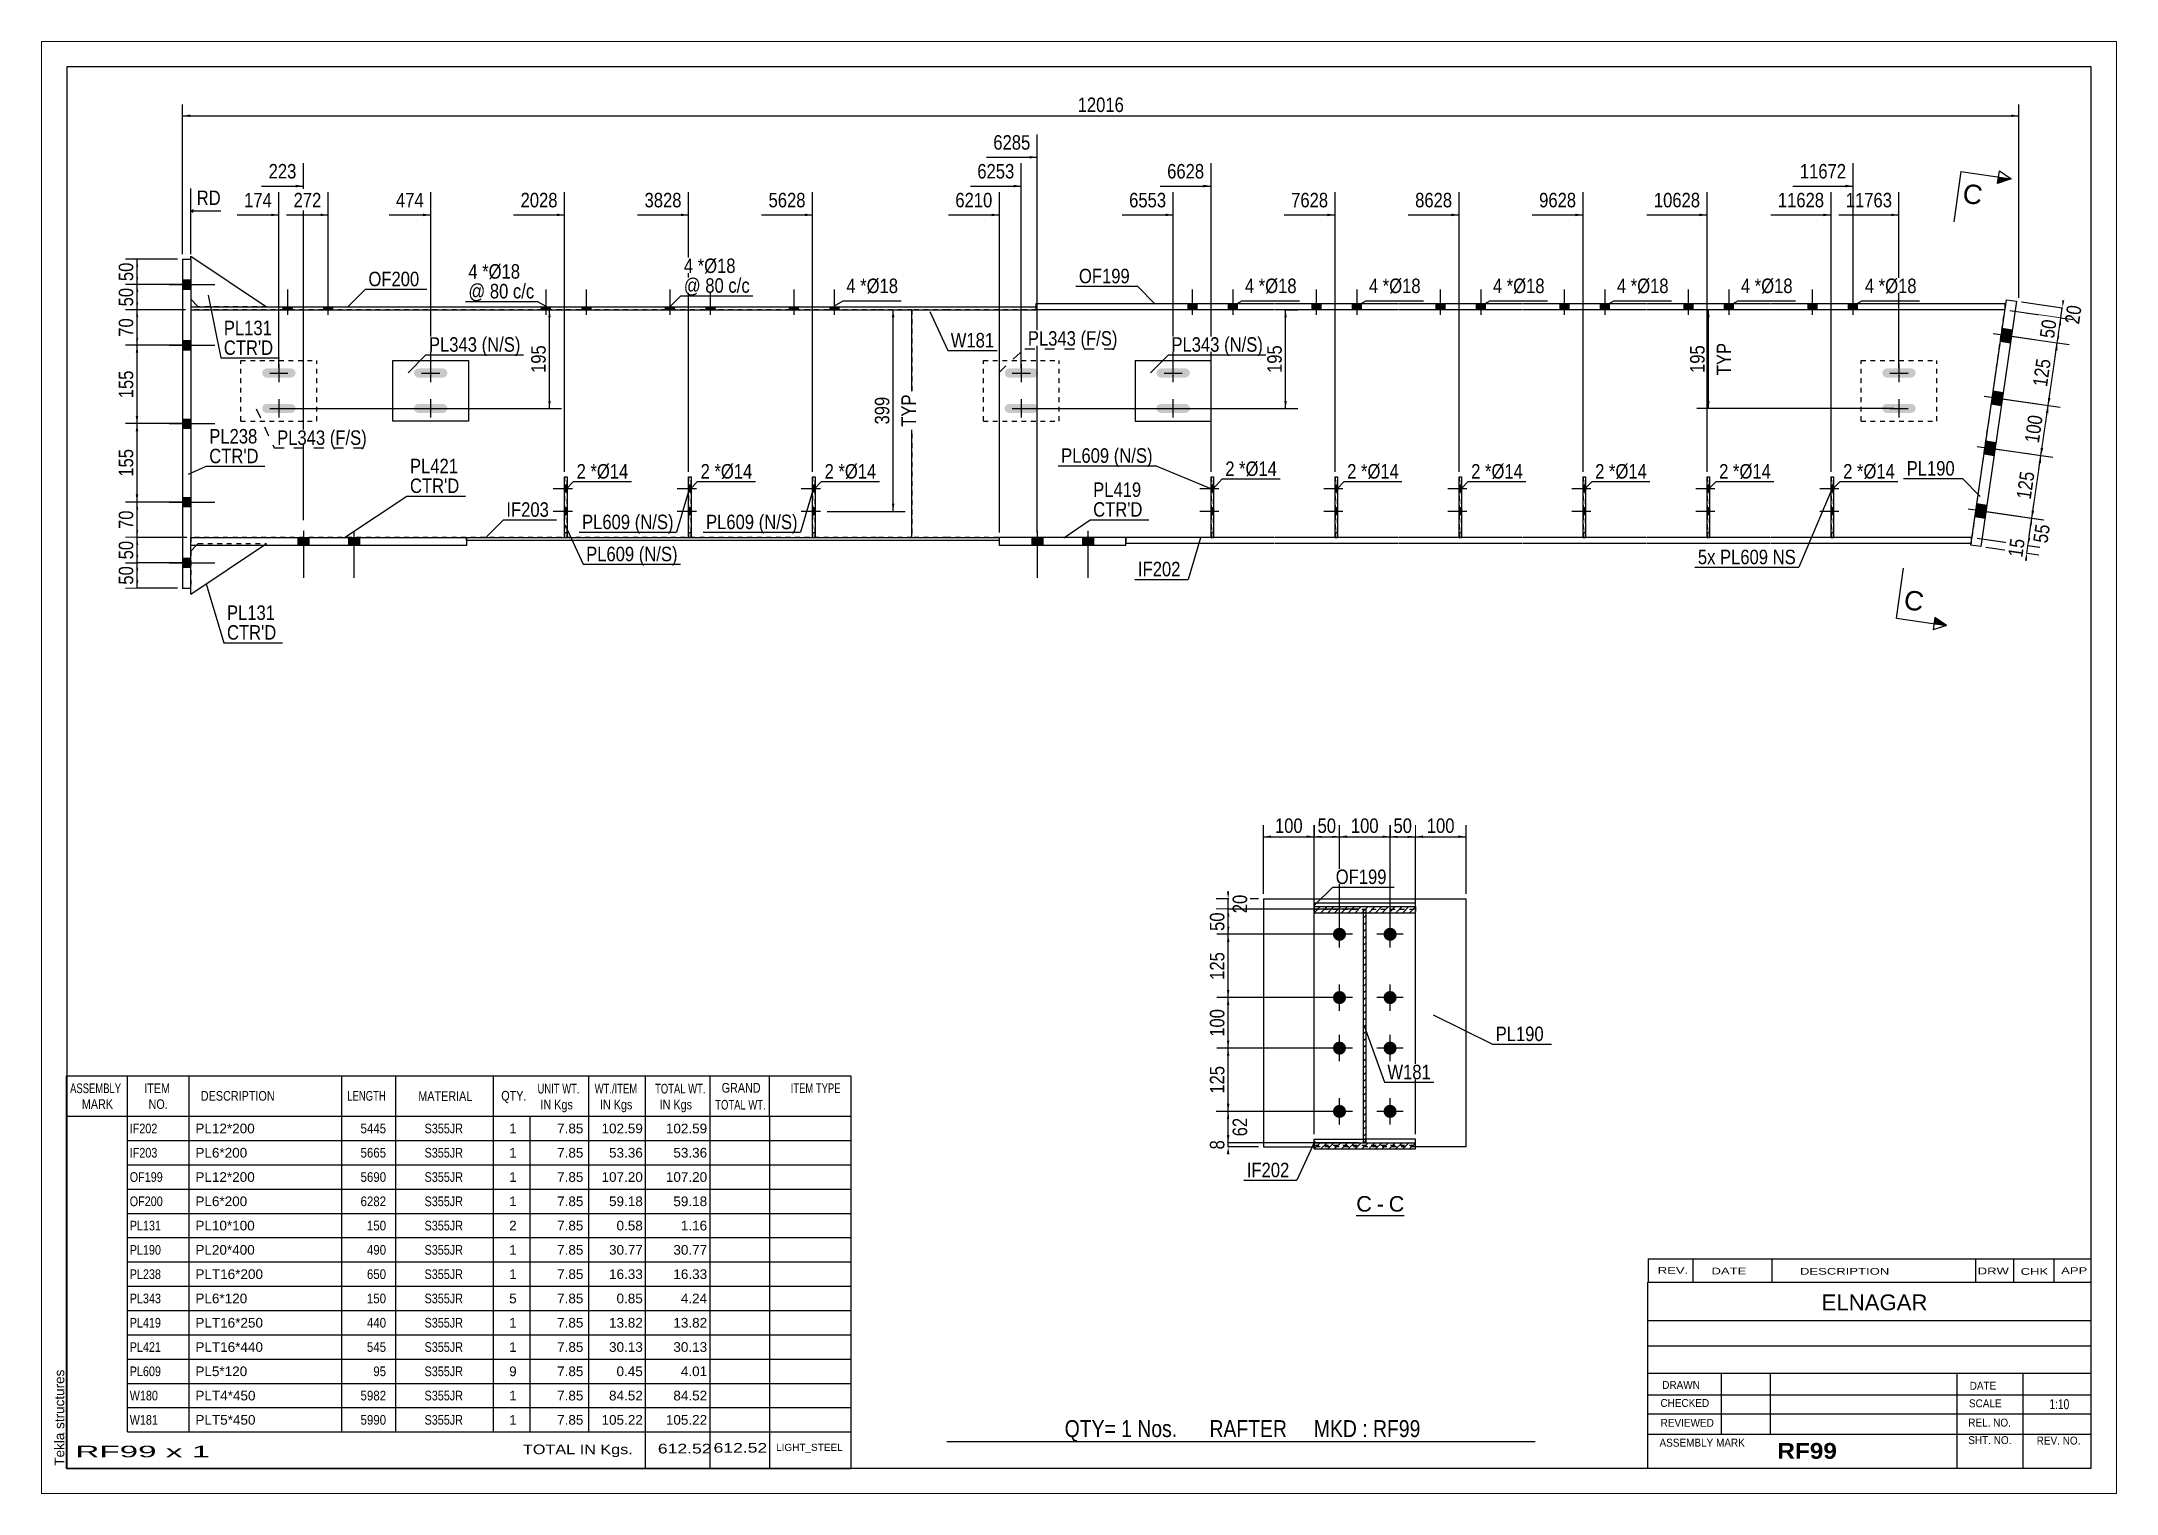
# Paper-space layout 'Layout1' of a CAD drawing. Header units: millimetres. Extents: x 0 to 410, y 0 to 287.
# The model-space entities are those that its viewports show. They can reach past a viewport. Long polylines and large blocks are cut down to what shows.
import ezdxf

# ---------------------------------------------------------------- set-up
doc = ezdxf.new("R2010")
doc.units = ezdxf.units.MM
doc.linetypes.add('DXK_LINE_DOT1', pattern=[1.8814, 0.9407, -0.9407])
doc.linetypes.add('DXK_LINE_DOT2', pattern=[3.9198, 1.9599, -1.9599])
doc.layers.add('Viewport layer', color=7, linetype='Continuous', plot=False)
doc.styles.add('Arial', font='ARIAL.TTF', dxfattribs={"height": 0.2})
doc.styles.add('Arial Bold', font='ARIALBD.TTF', dxfattribs={"height": 0.2})
doc.styles.add('Arial Narrow', font='ARIALN.TTF', dxfattribs={"height": 0.2})

# ---------------------------------------------------------------- blocks, each defined once
blk = doc.blocks.new('Unknown-624480768-5214')
at = {"color": 5, "linetype": 'Continuous'}
for p, q in [((405, 282), (5, 282)), ((5, 282), (5, 5)), ((405, 5), (405, 282)), ((5, 5), (405, 5))]:
    blk.add_line(p, q, dxfattribs=at)
at = {"color": 174, "linetype": 'Continuous', "style": 'Arial'}
blk.add_text('Tekla structures', height=1.9102, rotation=90, dxfattribs=at).set_placement((4.5, 5.5))
blk = doc.blocks.new('Unknown-624480768-14 - 3601')
at = {"color": 7, "linetype": 'Continuous'}
blk.add_line((259.78, 54.97), (269.28, 54.97), dxfattribs=at)
at = {"color": 0, "linetype": 'Continuous'}
blk.add_wipeout([(262.86, 55.72), (262.86, 58.92), (259.78, 58.92), (259.78, 55.72)], dxfattribs=at)
blk.add_wipeout([(265.24, 55.72), (265.24, 58.92), (263.82, 58.92), (263.82, 55.72)], dxfattribs=at)
at = {"color": 96, "linetype": 'Continuous', "style": 'Arial'}
blk.add_text('C', height=3.06, dxfattribs=at).set_placement((259.78, 55.72))
at = {"color": 0, "linetype": 'Continuous'}
blk.add_wipeout([(269.28, 55.72), (269.28, 58.92), (266.2, 58.92), (266.2, 55.72)], dxfattribs=at)
at = {"color": 96, "linetype": 'Continuous', "style": 'Arial'}
for s, p in [('C', (266.2, 55.72)), ('-', (263.82, 55.72))]:
    blk.add_text(s, height=3.06, dxfattribs=at).set_placement(p)
blk = doc.blocks.new('Part-624480768-3408 - 3380')
at = {"color": 2, "linetype": 'Continuous'}
for p, q in [((27.88, 243.97), (29.48, 243.97)), ((27.88, 243.97), (27.88, 178.97)), ((29.48, 243.97), (29.48, 188.97)), ((29.48, 178.97), (29.48, 187.37)), ((27.88, 178.97), (29.48, 178.97))]:
    blk.add_line(p, q, dxfattribs=at)
at = {"color": 7, "linetype": 'DXK_LINE_DOT1'}
blk.add_line((29.48, 188.97), (29.48, 187.37), dxfattribs=at)
blk = doc.blocks.new('Bolt-624480768-7560 - 3380')
at = {"linetype": 'Continuous'}
for points in [[(252.85, 235.17), (251.05, 235.17), (251.05, 233.97), (252.85, 233.97)], [(252.85, 235.17), (251.05, 235.17), (251.05, 233.97), (252.85, 233.97)], [(260.85, 235.17), (259.05, 235.17), (259.05, 233.97), (260.85, 233.97)], [(260.85, 235.17), (259.05, 235.17), (259.05, 233.97), (260.85, 233.97)]]:
    blk.add_hatch(color=3, dxfattribs=at).paths.add_polyline_path(points)
at = {"color": 3, "linetype": 'Continuous'}
for p, q in [((251.95, 232.97), (251.95, 237.97)), ((251.95, 232.97), (251.95, 237.97)), ((259.95, 232.97), (259.95, 237.97)), ((259.95, 232.97), (259.95, 237.97)), ((251.05, 233.97), (251.05, 235.17)), ((251.05, 233.97), (251.05, 235.17)), ((252.85, 233.97), (252.85, 235.17)), ((252.85, 233.97), (252.85, 235.17)), ((259.05, 233.97), (259.05, 235.17)), ((259.05, 233.97), (259.05, 235.17)), ((260.85, 233.97), (260.85, 235.17)), ((260.85, 233.97), (260.85, 235.17))]:
    blk.add_line(p, q, dxfattribs=at)
blk = doc.blocks.new('Part-624480768-3416 - 3380')
at = {"color": 2, "linetype": 'Continuous'}
for p, q in [((189.26, 187.37), (189.26, 188.97)), ((214.26, 188.97), (189.26, 188.97)), ((214.26, 187.37), (214.26, 188.97)), ((214.26, 187.37), (189.26, 187.37))]:
    blk.add_line(p, q, dxfattribs=at)
blk = doc.blocks.new('Part-624480768-3396 - 3380')
at = {"color": 2, "linetype": 'Continuous'}
for p, q in [((243.65, 188.97), (214.26, 188.97)), ((268.15, 188.97), (243.75, 188.97)), ((292.65, 188.97), (268.25, 188.97)), ((317.15, 188.97), (292.75, 188.97)), ((341.65, 188.97), (317.25, 188.97)), ((381.27, 188.97), (341.75, 188.97)), ((381.27, 188.97), (381.27, 187.77)), ((243.65, 187.77), (214.26, 187.77)), ((268.15, 187.77), (243.75, 187.77)), ((292.65, 187.77), (268.25, 187.77)), ((317.15, 187.77), (292.75, 187.77)), ((341.65, 187.77), (317.25, 187.77)), ((381.27, 187.77), (341.75, 187.77))]:
    blk.add_line(p, q, dxfattribs=at)
at = {"color": 7, "linetype": 'DXK_LINE_DOT1'}
blk.add_line((214.26, 188.97), (214.26, 187.77), dxfattribs=at)
blk = doc.blocks.new('Part-624480768-3405 - 3380')
at = {"color": 2, "linetype": 'Continuous'}
for p, q in [((381.23, 187.46), (388.24, 235.95)), ((390.22, 235.66), (383.21, 187.17)), ((388.24, 235.95), (390.22, 235.66)), ((383.21, 187.17), (381.23, 187.46))]:
    blk.add_line(p, q, dxfattribs=at)
blk = doc.blocks.new('Part-624480768-7541 - 3380')
at = {"color": 2, "linetype": 'Continuous'}
for p, q in [((127.85, 188.97), (127.85, 200.97)), ((127.85, 200.97), (127.85, 200.97)), ((127.85, 200.97), (128.35, 200.97)), ((128.35, 200.97), (128.35, 188.97)), ((128.35, 200.97), (128.35, 200.97))]:
    blk.add_line(p, q, dxfattribs=at)
at = {"color": 7, "linetype": 'DXK_LINE_DOT1'}
for p, q in [((127.85, 200.97), (127.85, 189.97)), ((127.85, 200.97), (128.35, 200.97)), ((128.35, 189.97), (128.35, 200.97)), ((127.85, 189.97), (127.85, 188.97)), ((127.85, 189.97), (128.35, 189.97)), ((127.85, 188.97), (127.85, 188.97)), ((127.85, 188.97), (128.35, 188.97)), ((127.85, 188.97), (128.35, 188.97)), ((128.35, 188.97), (128.35, 189.97)), ((128.35, 188.97), (128.35, 188.97))]:
    blk.add_line(p, q, dxfattribs=at)
blk = doc.blocks.new('Part-624480768-3397 - 3380')
at = {"color": 7, "linetype": 'DXK_LINE_DOT1'}
for p, q in [((91.4, 233.97), (29.48, 233.97)), ((29.48, 233.97), (29.48, 188.97)), ((115.9, 233.97), (91.5, 233.97)), ((140.4, 233.97), (116, 233.97)), ((164.9, 233.97), (140.5, 233.97)), ((172, 233.97), (165, 233.97)), ((172, 233.97), (172, 188.97)), ((91.4, 188.97), (29.48, 188.97)), ((115.9, 188.97), (91.5, 188.97)), ((140.4, 188.97), (116, 188.97)), ((164.9, 188.97), (140.5, 188.97)), ((172, 188.97), (165, 188.97))]:
    blk.add_line(p, q, dxfattribs=at)
blk = doc.blocks.new('Part-624480768-3398 - 3380')
at = {"color": 2, "linetype": 'Continuous'}
for p, q in [((243.65, 235.17), (196.45, 235.17)), ((196.45, 235.17), (196.45, 233.97)), ((243.65, 233.97), (196.45, 233.97)), ((268.15, 235.17), (243.75, 235.17)), ((268.15, 233.97), (243.75, 233.97)), ((292.65, 235.17), (268.25, 235.17)), ((292.65, 233.97), (268.25, 233.97)), ((317.15, 235.17), (292.75, 235.17)), ((317.15, 233.97), (292.75, 233.97)), ((341.65, 235.17), (317.25, 235.17)), ((341.65, 233.97), (317.25, 233.97)), ((387.95, 235.17), (341.75, 235.17)), ((387.95, 233.97), (341.75, 233.97)), ((387.95, 235.17), (387.95, 233.97))]:
    blk.add_line(p, q, dxfattribs=at)
blk = doc.blocks.new('Part-624480768-7543 - 3380')
at = {"color": 2, "linetype": 'Continuous'}
for p, q in [((103.35, 188.97), (103.35, 200.97)), ((103.35, 200.97), (103.35, 200.97)), ((103.35, 200.97), (103.85, 200.97)), ((103.85, 200.97), (103.85, 188.97)), ((103.85, 200.97), (103.85, 200.97))]:
    blk.add_line(p, q, dxfattribs=at)
at = {"color": 7, "linetype": 'DXK_LINE_DOT1'}
for p, q in [((103.35, 200.97), (103.35, 189.97)), ((103.35, 200.97), (103.85, 200.97)), ((103.85, 189.97), (103.85, 200.97)), ((103.35, 189.97), (103.35, 188.97)), ((103.35, 189.97), (103.85, 189.97)), ((103.35, 188.97), (103.35, 188.97)), ((103.35, 188.97), (103.85, 188.97)), ((103.35, 188.97), (103.85, 188.97)), ((103.85, 188.97), (103.85, 189.97)), ((103.85, 188.97), (103.85, 188.97))]:
    blk.add_line(p, q, dxfattribs=at)
blk = doc.blocks.new('Part-624480768-3399 - 3380')
at = {"color": 2, "linetype": 'Continuous'}
for p, q in [((84, 188.97), (91.4, 188.97)), ((91.5, 188.97), (115.9, 188.97)), ((116, 188.97), (140.4, 188.97)), ((140.5, 188.97), (164.9, 188.97)), ((165, 188.97), (179, 188.97)), ((179.1, 188.97), (189.26, 188.97)), ((91.4, 188.37), (84, 188.37)), ((115.9, 188.37), (91.5, 188.37)), ((140.4, 188.37), (116, 188.37)), ((164.9, 188.37), (140.5, 188.37)), ((179, 188.37), (165, 188.37)), ((189.26, 188.37), (179.1, 188.37))]:
    blk.add_line(p, q, dxfattribs=at)
at = {"color": 7, "linetype": 'DXK_LINE_DOT1'}
for p, q in [((84, 188.37), (84, 188.97)), ((189.26, 188.37), (189.26, 188.97))]:
    blk.add_line(p, q, dxfattribs=at)
blk = doc.blocks.new('Part-624480768-3402 - 3380')
at = {"color": 2, "linetype": 'Continuous'}
for p, q in [((29.48, 234.57), (91.4, 234.57)), ((29.48, 234.57), (29.48, 233.97)), ((29.48, 233.97), (91.4, 233.97)), ((91.5, 234.57), (115.9, 234.57)), ((91.5, 233.97), (115.9, 233.97)), ((116, 234.57), (140.4, 234.57)), ((116, 233.97), (140.4, 233.97)), ((140.5, 234.57), (164.9, 234.57)), ((140.5, 233.97), (164.9, 233.97)), ((165, 234.57), (179, 234.57)), ((165, 233.97), (179, 233.97)), ((179.1, 234.57), (196.45, 234.57)), ((179.1, 233.97), (196.45, 233.97)), ((196.45, 234.57), (196.45, 233.97))]:
    blk.add_line(p, q, dxfattribs=at)
blk = doc.blocks.new('Part-624480768-7555 - 3380')
at = {"color": 2, "linetype": 'Continuous'}
for p, q in [((353.6, 188.97), (353.6, 200.97)), ((353.6, 200.97), (353.6, 200.97)), ((353.6, 200.97), (354.1, 200.97)), ((354.1, 200.97), (354.1, 188.97)), ((354.1, 200.97), (354.1, 200.97))]:
    blk.add_line(p, q, dxfattribs=at)
at = {"color": 7, "linetype": 'DXK_LINE_DOT1'}
for p, q in [((353.6, 200.97), (353.6, 189.97)), ((353.6, 200.97), (354.1, 200.97)), ((354.1, 189.97), (354.1, 200.97)), ((353.6, 189.97), (353.6, 188.97)), ((353.6, 189.97), (354.1, 189.97)), ((353.6, 188.97), (353.6, 188.97)), ((353.6, 188.97), (354.1, 188.97)), ((353.6, 188.97), (354.1, 188.97)), ((354.1, 188.97), (354.1, 189.97)), ((354.1, 188.97), (354.1, 188.97))]:
    blk.add_line(p, q, dxfattribs=at)
blk = doc.blocks.new('Part-624480768-3411 - 3380')
at = {"color": 2, "linetype": 'Continuous'}
for p, q in [((29.48, 243.97), (29.48, 244.57)), ((29.48, 244.57), (44.48, 234.57)), ((29.48, 236.07), (30.98, 234.57))]:
    blk.add_line(p, q, dxfattribs=at)
at = {"color": 7, "linetype": 'DXK_LINE_DOT1'}
for p, q in [((29.48, 243.97), (29.48, 236.07)), ((44.48, 234.57), (30.98, 234.57))]:
    blk.add_line(p, q, dxfattribs=at)
blk = doc.blocks.new('Part-624480768-3413 - 3380')
at = {"color": 2, "linetype": 'Continuous'}
for p, q in [((29.48, 177.77), (43.88, 187.37)), ((30.58, 187.37), (29.48, 186.27)), ((29.48, 177.77), (29.48, 178.97))]:
    blk.add_line(p, q, dxfattribs=at)
at = {"color": 7, "linetype": 'DXK_LINE_DOT1'}
for p, q in [((29.48, 186.27), (29.48, 178.97)), ((30.58, 187.37), (30.98, 187.77)), ((30.98, 187.77), (44.48, 187.77)), ((43.88, 187.37), (44.48, 187.77))]:
    blk.add_line(p, q, dxfattribs=at)
blk = doc.blocks.new('Part-624480768-3415 - 3380')
at = {"color": 2, "linetype": 'Continuous'}
for p, q in [((29.48, 187.37), (29.48, 188.97)), ((29.48, 188.97), (84, 188.97)), ((84, 188.97), (84, 187.37)), ((84, 187.37), (29.48, 187.37))]:
    blk.add_line(p, q, dxfattribs=at)
blk = doc.blocks.new('Part-624480768-3417 - 3380')
at = {"color": 7, "linetype": 'DXK_LINE_DOT1'}
for p, q in [((39.4, 211.97), (39.4, 223.97)), ((39.4, 223.97), (54.4, 223.97)), ((54.4, 211.97), (54.4, 223.97)), ((39.4, 211.97), (54.4, 211.97))]:
    blk.add_line(p, q, dxfattribs=at)
blk = doc.blocks.new('Bolt-624480768-7562 - 3380')
at = {"linetype": 'Continuous'}
for points in [[(350.85, 235.17), (349.05, 235.17), (349.05, 233.97), (350.85, 233.97)], [(350.85, 235.17), (349.05, 235.17), (349.05, 233.97), (350.85, 233.97)], [(358.85, 235.17), (357.05, 235.17), (357.05, 233.97), (358.85, 233.97)], [(358.85, 235.17), (357.05, 235.17), (357.05, 233.97), (358.85, 233.97)]]:
    blk.add_hatch(color=3, dxfattribs=at).paths.add_polyline_path(points)
at = {"color": 3, "linetype": 'Continuous'}
for p, q in [((349.95, 232.97), (349.95, 237.97)), ((349.95, 232.97), (349.95, 237.97)), ((357.95, 232.97), (357.95, 237.97)), ((357.95, 232.97), (357.95, 237.97)), ((349.05, 233.97), (349.05, 235.17)), ((349.05, 233.97), (349.05, 235.17)), ((350.85, 233.97), (350.85, 235.17)), ((350.85, 233.97), (350.85, 235.17)), ((357.05, 233.97), (357.05, 235.17)), ((357.05, 233.97), (357.05, 235.17)), ((358.85, 233.97), (358.85, 235.17)), ((358.85, 233.97), (358.85, 235.17))]:
    blk.add_line(p, q, dxfattribs=at)
blk = doc.blocks.new('Part-624480768-3418 - 3380')
at = {"color": 7, "linetype": 'DXK_LINE_DOT1'}
for p, q in [((186.1, 211.97), (186.1, 223.97)), ((186.1, 223.97), (201.1, 223.97)), ((201.1, 211.97), (201.1, 223.97)), ((186.1, 211.97), (201.1, 211.97))]:
    blk.add_line(p, q, dxfattribs=at)
blk = doc.blocks.new('Part-624480768-3419 - 3380')
at = {"color": 7, "linetype": 'DXK_LINE_DOT1'}
for p, q in [((359.52, 211.97), (359.52, 223.97)), ((359.52, 223.97), (374.52, 223.97)), ((374.52, 211.97), (374.52, 223.97)), ((359.52, 211.97), (374.52, 211.97))]:
    blk.add_line(p, q, dxfattribs=at)
blk = doc.blocks.new('Part-624480768-3420 - 3380')
at = {"color": 2, "linetype": 'Continuous'}
for p, q in [((69.4, 223.97), (84.4, 223.97)), ((69.4, 211.97), (69.4, 223.97)), ((84.4, 223.97), (84.4, 211.97)), ((84.4, 211.97), (69.4, 211.97))]:
    blk.add_line(p, q, dxfattribs=at)
blk = doc.blocks.new('Bolt-624480768-7565 - 3380')
at = {"linetype": 'Continuous'}
for points in [[(100.6, 234.57), (98.8, 234.57), (98.8, 233.97), (100.6, 233.97)], [(100.6, 234.57), (98.8, 234.57), (98.8, 233.97), (100.6, 233.97)], [(108.6, 234.57), (106.8, 234.57), (106.8, 233.97), (108.6, 233.97)], [(108.6, 234.57), (106.8, 234.57), (106.8, 233.97), (108.6, 233.97)]]:
    blk.add_hatch(color=3, dxfattribs=at).paths.add_polyline_path(points)
at = {"color": 3, "linetype": 'Continuous'}
for p, q in [((99.7, 232.97), (99.7, 237.97)), ((99.7, 232.97), (99.7, 237.97)), ((107.7, 232.97), (107.7, 237.97)), ((107.7, 232.97), (107.7, 237.97)), ((98.8, 233.97), (98.8, 234.57)), ((98.8, 233.97), (98.8, 234.57)), ((100.6, 233.97), (100.6, 234.57)), ((100.6, 233.97), (100.6, 234.57)), ((106.8, 233.97), (106.8, 234.57)), ((106.8, 233.97), (106.8, 234.57)), ((108.6, 233.97), (108.6, 234.57)), ((108.6, 233.97), (108.6, 234.57))]:
    blk.add_line(p, q, dxfattribs=at)
blk = doc.blocks.new('Part-624480768-3421 - 3380')
at = {"color": 2, "linetype": 'Continuous'}
for p, q in [((216.1, 223.97), (231.1, 223.97)), ((216.1, 223.97), (216.1, 211.97)), ((231.1, 211.97), (231.1, 223.97)), ((216.1, 211.97), (231.1, 211.97))]:
    blk.add_line(p, q, dxfattribs=at)
blk = doc.blocks.new('Bolt-624480768-7566 - 3380')
at = {"linetype": 'Continuous'}
for points in [[(125.1, 234.57), (123.3, 234.57), (123.3, 233.97), (125.1, 233.97)], [(125.1, 234.57), (123.3, 234.57), (123.3, 233.97), (125.1, 233.97)], [(133.1, 234.57), (131.3, 234.57), (131.3, 233.97), (133.1, 233.97)], [(133.1, 234.57), (131.3, 234.57), (131.3, 233.97), (133.1, 233.97)]]:
    blk.add_hatch(color=3, dxfattribs=at).paths.add_polyline_path(points)
at = {"color": 3, "linetype": 'Continuous'}
for p, q in [((124.2, 232.97), (124.2, 237.97)), ((124.2, 232.97), (124.2, 237.97)), ((132.2, 232.97), (132.2, 237.97)), ((132.2, 232.97), (132.2, 237.97)), ((123.3, 233.97), (123.3, 234.57)), ((123.3, 233.97), (123.3, 234.57)), ((125.1, 233.97), (125.1, 234.57)), ((125.1, 233.97), (125.1, 234.57)), ((131.3, 233.97), (131.3, 234.57)), ((131.3, 233.97), (131.3, 234.57)), ((133.1, 233.97), (133.1, 234.57)), ((133.1, 233.97), (133.1, 234.57))]:
    blk.add_line(p, q, dxfattribs=at)
blk = doc.blocks.new('Part-624480768-3422 - 3380')
at = {"color": 2, "linetype": 'Continuous'}
for p, q in [((172, 188.97), (172, 233.97)), ((381.45, 188.97), (381.27, 188.97))]:
    blk.add_line(p, q, dxfattribs=at)
at = {"color": 7, "linetype": 'DXK_LINE_DOT1'}
for p, q in [((179, 233.97), (172, 233.97)), ((243.65, 233.97), (179.1, 233.97)), ((268.15, 233.97), (243.75, 233.97)), ((292.65, 233.97), (268.25, 233.97)), ((317.15, 233.97), (292.75, 233.97)), ((341.65, 233.97), (317.25, 233.97)), ((387.95, 233.97), (341.75, 233.97)), ((381.45, 188.97), (387.95, 233.97)), ((179, 188.97), (172, 188.97)), ((243.65, 188.97), (179.1, 188.97)), ((268.15, 188.97), (243.75, 188.97)), ((292.65, 188.97), (268.25, 188.97)), ((317.15, 188.97), (292.75, 188.97)), ((341.65, 188.97), (317.25, 188.97)), ((381.27, 188.97), (341.75, 188.97))]:
    blk.add_line(p, q, dxfattribs=at)
blk = doc.blocks.new('Bolt-624480768-3423 - 3380')
at = {"linetype": 'Continuous'}
for points in [[(79.94, 220.84), (80.13, 221.13), (80.2, 221.47), (80.13, 221.82), (79.94, 222.11), (79.64, 222.3), (79.3, 222.37), (74.5, 222.37), (74.16, 222.3), (73.86, 222.11), (73.67, 221.82), (73.6, 221.47), (73.67, 221.13), (73.86, 220.84), (74.16, 220.64), (74.5, 220.57), (79.3, 220.57), (79.64, 220.64)], [(79.94, 213.84), (80.13, 214.13), (80.2, 214.47), (80.13, 214.82), (79.94, 215.11), (79.64, 215.3), (79.3, 215.37), (74.5, 215.37), (74.16, 215.3), (73.86, 215.11), (73.67, 214.82), (73.6, 214.47), (73.67, 214.13), (73.86, 213.84), (74.16, 213.64), (74.5, 213.57), (79.3, 213.57), (79.64, 213.64)]]:
    blk.add_hatch(color=3, dxfattribs=at).paths.add_polyline_path(points)
at = {"color": 3, "linetype": 'Continuous'}
for p, q in [((75.1, 221.47), (78.7, 221.47)), ((76.9, 219.67), (76.9, 223.27)), ((75.1, 214.47), (78.7, 214.47)), ((76.9, 212.67), (76.9, 216.27))]:
    blk.add_line(p, q, dxfattribs=at)
blk = doc.blocks.new('Bolt-624480768-7600 - 3380')
at = {"linetype": 'Continuous'}
blk.add_hatch(color=3, dxfattribs=at).paths.add_polyline_path([(305.1, 197.89), (305.1, 199.29), (304.6, 199.29), (304.6, 197.89)])
at = {"color": 3, "linetype": 'Continuous'}
for p, q in [((306.15, 198.59), (302.35, 198.59)), ((305.1, 199.29), (304.6, 199.29)), ((305.1, 197.89), (304.6, 197.89))]:
    blk.add_line(p, q, dxfattribs=at)
blk = doc.blocks.new('Bolt-624480768-3424 - 3380')
at = {"linetype": 'Continuous'}
for points in [[(50.13, 221.13), (50.2, 221.47), (50.13, 221.82), (49.94, 222.11), (49.64, 222.3), (49.3, 222.37), (44.5, 222.37), (44.16, 222.3), (43.86, 222.11), (43.67, 221.82), (43.6, 221.47), (43.67, 221.13), (43.86, 220.84), (44.16, 220.64), (44.5, 220.57), (49.3, 220.57), (49.64, 220.64), (49.94, 220.84)], [(50.13, 214.13), (50.2, 214.47), (50.13, 214.82), (49.94, 215.11), (49.64, 215.3), (49.3, 215.37), (44.5, 215.37), (44.16, 215.3), (43.86, 215.11), (43.67, 214.82), (43.6, 214.47), (43.67, 214.13), (43.86, 213.84), (44.16, 213.64), (44.5, 213.57), (49.3, 213.57), (49.64, 213.64), (49.94, 213.84)]]:
    blk.add_hatch(color=3, dxfattribs=at).paths.add_polyline_path(points)
at = {"color": 3, "linetype": 'Continuous'}
for p, q in [((45.1, 221.47), (48.7, 221.47)), ((46.9, 223.27), (46.9, 219.67)), ((45.1, 214.47), (48.7, 214.47)), ((46.9, 216.27), (46.9, 212.67))]:
    blk.add_line(p, q, dxfattribs=at)
blk = doc.blocks.new('Bolt-624480768-3443 - 3380')
at = {"linetype": 'Continuous'}
for points in [[(387.42, 230.31), (387.05, 227.74), (389.03, 227.45), (389.4, 230.02)], [(387.42, 230.31), (387.05, 227.74), (389.03, 227.45), (389.4, 230.02)], [(385.64, 217.94), (385.26, 215.37), (387.24, 215.08), (387.61, 217.65)], [(385.64, 217.94), (385.26, 215.37), (387.24, 215.08), (387.61, 217.65)], [(384.2, 208.04), (383.83, 205.47), (385.81, 205.18), (386.18, 207.76)], [(384.2, 208.04), (383.83, 205.47), (385.81, 205.18), (386.18, 207.76)], [(382.42, 195.67), (382.04, 193.1), (384.02, 192.81), (384.4, 195.38)], [(382.42, 195.67), (382.04, 193.1), (384.02, 192.81), (384.4, 195.38)]]:
    blk.add_hatch(color=3, dxfattribs=at).paths.add_polyline_path(points)
at = {"color": 3, "linetype": 'Continuous'}
for p, q in [((387.42, 230.31), (389.4, 230.02)), ((387.42, 230.31), (389.4, 230.02)), ((385.66, 229.25), (396.15, 227.74)), ((385.66, 229.25), (396.15, 227.74)), ((387.05, 227.74), (389.03, 227.45)), ((387.05, 227.74), (389.03, 227.45)), ((385.64, 217.94), (387.61, 217.65)), ((385.64, 217.94), (387.61, 217.65)), ((383.88, 216.88), (394.36, 215.36)), ((383.88, 216.88), (394.36, 215.36)), ((385.26, 215.37), (387.24, 215.08)), ((385.26, 215.37), (387.24, 215.08)), ((382.44, 206.98), (392.93, 205.47)), ((382.44, 206.98), (392.93, 205.47)), ((383.83, 205.47), (385.81, 205.18)), ((383.83, 205.47), (385.81, 205.18)), ((384.2, 208.04), (386.18, 207.76)), ((384.2, 208.04), (386.18, 207.76)), ((380.66, 194.61), (391.14, 193.1)), ((380.66, 194.61), (391.14, 193.1)), ((382.04, 193.1), (384.02, 192.81)), ((382.04, 193.1), (384.02, 192.81)), ((382.42, 195.67), (384.4, 195.38)), ((382.42, 195.67), (384.4, 195.38))]:
    blk.add_line(p, q, dxfattribs=at)
blk = doc.blocks.new('Bolt-624480768-3446 - 3380')
at = {"linetype": 'Continuous'}
for points in [[(27.88, 239.87), (27.88, 238.07), (29.48, 238.07), (29.48, 239.87)], [(27.88, 239.87), (27.88, 238.07), (29.48, 238.07), (29.48, 239.87)], [(27.88, 227.87), (27.88, 226.07), (29.48, 226.07), (29.48, 227.87)], [(27.88, 227.87), (27.88, 226.07), (29.48, 226.07), (29.48, 227.87)], [(27.88, 212.37), (27.88, 210.57), (29.48, 210.57), (29.48, 212.37)], [(27.88, 212.37), (27.88, 210.57), (29.48, 210.57), (29.48, 212.37)], [(27.88, 196.87), (27.88, 195.07), (29.48, 195.07), (29.48, 196.87)], [(27.88, 196.87), (27.88, 195.07), (29.48, 195.07), (29.48, 196.87)], [(27.88, 184.87), (27.88, 183.07), (29.48, 183.07), (29.48, 184.87)], [(27.88, 184.87), (27.88, 183.07), (29.48, 183.07), (29.48, 184.87)]]:
    blk.add_hatch(color=3, dxfattribs=at).paths.add_polyline_path(points)
at = {"color": 3, "linetype": 'Continuous'}
for p, q in [((25.21, 238.97), (34.28, 238.97)), ((25.21, 238.97), (34.28, 238.97)), ((27.88, 239.87), (29.48, 239.87)), ((27.88, 239.87), (29.48, 239.87)), ((27.88, 238.07), (29.48, 238.07)), ((27.88, 238.07), (29.48, 238.07)), ((25.21, 226.97), (34.28, 226.97)), ((25.21, 226.97), (34.28, 226.97)), ((27.88, 227.87), (29.48, 227.87)), ((27.88, 227.87), (29.48, 227.87)), ((27.88, 226.07), (29.48, 226.07)), ((27.88, 226.07), (29.48, 226.07)), ((25.21, 211.47), (34.28, 211.47)), ((25.21, 211.47), (34.28, 211.47)), ((27.88, 212.37), (29.48, 212.37)), ((27.88, 212.37), (29.48, 212.37)), ((27.88, 210.57), (29.48, 210.57)), ((27.88, 210.57), (29.48, 210.57)), ((27.88, 196.87), (29.48, 196.87)), ((27.88, 196.87), (29.48, 196.87)), ((25.21, 195.97), (34.28, 195.97)), ((25.21, 195.97), (34.28, 195.97)), ((27.88, 195.07), (29.48, 195.07)), ((27.88, 195.07), (29.48, 195.07)), ((27.88, 184.87), (29.48, 184.87)), ((27.88, 184.87), (29.48, 184.87)), ((25.21, 183.97), (34.28, 183.97)), ((25.21, 183.97), (34.28, 183.97)), ((27.88, 183.07), (29.48, 183.07)), ((27.88, 183.07), (29.48, 183.07))]:
    blk.add_line(p, q, dxfattribs=at)
blk = doc.blocks.new('Bolt-624480768-3449 - 3380')
at = {"linetype": 'Continuous'}
for points in [[(52.84, 188.97), (50.64, 188.97), (50.64, 187.37), (52.84, 187.37)], [(52.84, 188.97), (50.64, 188.97), (50.64, 187.37), (52.84, 187.37)], [(52.84, 188.97), (50.64, 188.97), (50.64, 187.37), (52.84, 187.37)], [(52.84, 188.97), (50.64, 188.97), (50.64, 187.37), (52.84, 187.37)], [(62.84, 188.97), (60.64, 188.97), (60.64, 187.37), (62.84, 187.37)], [(62.84, 188.97), (60.64, 188.97), (60.64, 187.37), (62.84, 187.37)], [(62.84, 188.97), (60.64, 188.97), (60.64, 187.37), (62.84, 187.37)], [(62.84, 188.97), (60.64, 188.97), (60.64, 187.37), (62.84, 187.37)]]:
    blk.add_hatch(color=3, dxfattribs=at).paths.add_polyline_path(points)
at = {"color": 3, "linetype": 'Continuous'}
for p, q in [((50.64, 188.97), (50.64, 187.37)), ((50.64, 188.97), (50.64, 187.37)), ((50.64, 188.97), (50.64, 187.37)), ((50.64, 188.97), (50.64, 187.37)), ((51.74, 190.31), (51.74, 180.97)), ((51.74, 190.31), (51.74, 180.97)), ((51.74, 190.31), (51.74, 180.97)), ((51.74, 190.31), (51.74, 180.97)), ((52.84, 188.97), (52.84, 187.37)), ((52.84, 188.97), (52.84, 187.37)), ((52.84, 188.97), (52.84, 187.37)), ((52.84, 188.97), (52.84, 187.37)), ((60.64, 188.97), (60.64, 187.37)), ((60.64, 188.97), (60.64, 187.37)), ((60.64, 188.97), (60.64, 187.37)), ((60.64, 188.97), (60.64, 187.37)), ((61.74, 190.31), (61.74, 180.97)), ((61.74, 190.31), (61.74, 180.97)), ((61.74, 190.31), (61.74, 180.97)), ((61.74, 190.31), (61.74, 180.97)), ((62.84, 188.97), (62.84, 187.37)), ((62.84, 188.97), (62.84, 187.37)), ((62.84, 188.97), (62.84, 187.37)), ((62.84, 188.97), (62.84, 187.37))]:
    blk.add_line(p, q, dxfattribs=at)
blk = doc.blocks.new('Bolt-624480768-7561 - 3380')
at = {"linetype": 'Continuous'}
for points in [[(228.35, 235.17), (226.55, 235.17), (226.55, 233.97), (228.35, 233.97)], [(228.35, 235.17), (226.55, 235.17), (226.55, 233.97), (228.35, 233.97)], [(236.35, 235.17), (234.55, 235.17), (234.55, 233.97), (236.35, 233.97)], [(236.35, 235.17), (234.55, 235.17), (234.55, 233.97), (236.35, 233.97)]]:
    blk.add_hatch(color=3, dxfattribs=at).paths.add_polyline_path(points)
at = {"color": 3, "linetype": 'Continuous'}
for p, q in [((227.45, 232.97), (227.45, 237.97)), ((227.45, 232.97), (227.45, 237.97)), ((235.45, 232.97), (235.45, 237.97)), ((235.45, 232.97), (235.45, 237.97)), ((226.55, 233.97), (226.55, 235.17)), ((226.55, 233.97), (226.55, 235.17)), ((228.35, 233.97), (228.35, 235.17)), ((228.35, 233.97), (228.35, 235.17)), ((234.55, 233.97), (234.55, 235.17)), ((234.55, 233.97), (234.55, 235.17)), ((236.35, 233.97), (236.35, 235.17)), ((236.35, 233.97), (236.35, 235.17))]:
    blk.add_line(p, q, dxfattribs=at)
blk = doc.blocks.new('Bolt-624480768-3450 - 3380')
at = {"linetype": 'Continuous'}
for points in [[(197.86, 188.97), (195.66, 188.97), (195.66, 187.37), (197.86, 187.37)], [(197.86, 188.97), (195.66, 188.97), (195.66, 187.37), (197.86, 187.37)], [(197.86, 188.97), (195.66, 188.97), (195.66, 187.37), (197.86, 187.37)], [(197.86, 188.97), (195.66, 188.97), (195.66, 187.37), (197.86, 187.37)], [(207.86, 188.97), (205.66, 188.97), (205.66, 187.37), (207.86, 187.37)], [(207.86, 188.97), (205.66, 188.97), (205.66, 187.37), (207.86, 187.37)], [(207.86, 188.97), (205.66, 188.97), (205.66, 187.37), (207.86, 187.37)], [(207.86, 188.97), (205.66, 188.97), (205.66, 187.37), (207.86, 187.37)]]:
    blk.add_hatch(color=3, dxfattribs=at).paths.add_polyline_path(points)
at = {"color": 3, "linetype": 'Continuous'}
for p, q in [((195.66, 188.97), (195.66, 187.37)), ((195.66, 188.97), (195.66, 187.37)), ((195.66, 188.97), (195.66, 187.37)), ((195.66, 188.97), (195.66, 187.37)), ((196.76, 190.31), (196.76, 180.97)), ((196.76, 190.31), (196.76, 180.97)), ((196.76, 190.31), (196.76, 180.97)), ((196.76, 190.31), (196.76, 180.97)), ((197.86, 188.97), (197.86, 187.37)), ((197.86, 188.97), (197.86, 187.37)), ((197.86, 188.97), (197.86, 187.37)), ((197.86, 188.97), (197.86, 187.37)), ((205.66, 188.97), (205.66, 187.37)), ((205.66, 188.97), (205.66, 187.37)), ((205.66, 188.97), (205.66, 187.37)), ((205.66, 188.97), (205.66, 187.37)), ((206.76, 190.31), (206.76, 180.97)), ((206.76, 190.31), (206.76, 180.97)), ((206.76, 190.31), (206.76, 180.97)), ((206.76, 190.31), (206.76, 180.97)), ((207.86, 188.97), (207.86, 187.37)), ((207.86, 188.97), (207.86, 187.37)), ((207.86, 188.97), (207.86, 187.37)), ((207.86, 188.97), (207.86, 187.37))]:
    blk.add_line(p, q, dxfattribs=at)
blk = doc.blocks.new('Bolt-624480768-3452 - 3380')
at = {"linetype": 'Continuous'}
for points in [[(196.83, 221.13), (196.9, 221.47), (196.83, 221.82), (196.64, 222.11), (196.34, 222.3), (196, 222.37), (191.2, 222.37), (190.86, 222.3), (190.56, 222.11), (190.37, 221.82), (190.3, 221.47), (190.37, 221.13), (190.56, 220.84), (190.86, 220.64), (191.2, 220.57), (196, 220.57), (196.34, 220.64), (196.64, 220.84)], [(196.83, 214.13), (196.9, 214.47), (196.83, 214.82), (196.64, 215.11), (196.34, 215.3), (196, 215.37), (191.2, 215.37), (190.86, 215.3), (190.56, 215.11), (190.37, 214.82), (190.3, 214.47), (190.37, 214.13), (190.56, 213.84), (190.86, 213.64), (191.2, 213.57), (196, 213.57), (196.34, 213.64), (196.64, 213.84)]]:
    blk.add_hatch(color=3, dxfattribs=at).paths.add_polyline_path(points)
at = {"color": 3, "linetype": 'Continuous'}
for p, q in [((191.8, 221.47), (195.4, 221.47)), ((193.6, 223.27), (193.6, 219.67)), ((191.8, 214.47), (195.4, 214.47)), ((193.6, 216.27), (193.6, 212.67))]:
    blk.add_line(p, q, dxfattribs=at)
blk = doc.blocks.new('Bolt-624480768-7564 - 3380')
at = {"linetype": 'Continuous'}
for points in [[(49.57, 234.57), (47.77, 234.57), (47.77, 233.97), (49.57, 233.97)], [(49.57, 234.57), (47.77, 234.57), (47.77, 233.97), (49.57, 233.97)], [(57.57, 234.57), (55.77, 234.57), (55.77, 233.97), (57.57, 233.97)], [(57.57, 234.57), (55.77, 234.57), (55.77, 233.97), (57.57, 233.97)]]:
    blk.add_hatch(color=3, dxfattribs=at).paths.add_polyline_path(points)
at = {"color": 3, "linetype": 'Continuous'}
for p, q in [((48.67, 232.97), (48.67, 237.97)), ((48.67, 232.97), (48.67, 237.97)), ((56.67, 232.97), (56.67, 237.97)), ((56.67, 232.97), (56.67, 237.97)), ((47.77, 233.97), (47.77, 234.57)), ((47.77, 233.97), (47.77, 234.57)), ((49.57, 233.97), (49.57, 234.57)), ((49.57, 233.97), (49.57, 234.57)), ((55.77, 233.97), (55.77, 234.57)), ((55.77, 233.97), (55.77, 234.57)), ((57.57, 233.97), (57.57, 234.57)), ((57.57, 233.97), (57.57, 234.57))]:
    blk.add_line(p, q, dxfattribs=at)
blk = doc.blocks.new('Bolt-624480768-3453 - 3380')
at = {"linetype": 'Continuous'}
for points in [[(370.25, 221.13), (370.32, 221.47), (370.25, 221.82), (370.06, 222.11), (369.77, 222.3), (369.42, 222.37), (364.62, 222.37), (364.28, 222.3), (363.99, 222.11), (363.79, 221.82), (363.72, 221.47), (363.79, 221.13), (363.99, 220.84), (364.28, 220.64), (364.62, 220.57), (369.42, 220.57), (369.77, 220.64), (370.06, 220.84)], [(370.25, 214.13), (370.32, 214.47), (370.25, 214.82), (370.06, 215.11), (369.77, 215.3), (369.42, 215.37), (364.62, 215.37), (364.28, 215.3), (363.99, 215.11), (363.79, 214.82), (363.72, 214.47), (363.79, 214.13), (363.99, 213.84), (364.28, 213.64), (364.62, 213.57), (369.42, 213.57), (369.77, 213.64), (370.06, 213.84)]]:
    blk.add_hatch(color=3, dxfattribs=at).paths.add_polyline_path(points)
at = {"color": 3, "linetype": 'Continuous'}
for p, q in [((365.22, 221.47), (368.82, 221.47)), ((367.02, 223.27), (367.02, 219.67)), ((365.22, 214.47), (368.82, 214.47)), ((367.02, 216.27), (367.02, 212.67))]:
    blk.add_line(p, q, dxfattribs=at)
blk = doc.blocks.new('Bolt-624480768-3455 - 3380')
at = {"linetype": 'Continuous'}
for points in [[(226.64, 220.84), (226.83, 221.13), (226.9, 221.47), (226.83, 221.82), (226.64, 222.11), (226.34, 222.3), (226, 222.37), (221.2, 222.37), (220.86, 222.3), (220.56, 222.11), (220.37, 221.82), (220.3, 221.47), (220.37, 221.13), (220.56, 220.84), (220.86, 220.64), (221.2, 220.57), (226, 220.57), (226.34, 220.64)], [(226.64, 213.84), (226.83, 214.13), (226.9, 214.47), (226.83, 214.82), (226.64, 215.11), (226.34, 215.3), (226, 215.37), (221.2, 215.37), (220.86, 215.3), (220.56, 215.11), (220.37, 214.82), (220.3, 214.47), (220.37, 214.13), (220.56, 213.84), (220.86, 213.64), (221.2, 213.57), (226, 213.57), (226.34, 213.64)]]:
    blk.add_hatch(color=3, dxfattribs=at).paths.add_polyline_path(points)
at = {"color": 3, "linetype": 'Continuous'}
for p, q in [((221.8, 221.47), (225.4, 221.47)), ((223.6, 219.67), (223.6, 223.27)), ((221.8, 214.47), (225.4, 214.47)), ((223.6, 212.67), (223.6, 216.27))]:
    blk.add_line(p, q, dxfattribs=at)
blk = doc.blocks.new('Part-624480768-7549 - 3380')
at = {"color": 2, "linetype": 'Continuous'}
for p, q in [((280.1, 188.97), (280.1, 200.97)), ((280.1, 200.97), (280.1, 200.97)), ((280.1, 200.97), (280.6, 200.97)), ((280.6, 200.97), (280.6, 188.97)), ((280.6, 200.97), (280.6, 200.97))]:
    blk.add_line(p, q, dxfattribs=at)
at = {"color": 7, "linetype": 'DXK_LINE_DOT1'}
for p, q in [((280.1, 200.97), (280.1, 189.97)), ((280.1, 200.97), (280.6, 200.97)), ((280.6, 189.97), (280.6, 200.97)), ((280.1, 189.97), (280.1, 188.97)), ((280.1, 189.97), (280.6, 189.97)), ((280.1, 188.97), (280.1, 188.97)), ((280.1, 188.97), (280.6, 188.97)), ((280.1, 188.97), (280.6, 188.97)), ((280.6, 188.97), (280.6, 189.97)), ((280.6, 188.97), (280.6, 188.97))]:
    blk.add_line(p, q, dxfattribs=at)
blk = doc.blocks.new('Bolt-624480768-7563 - 3380')
at = {"linetype": 'Continuous'}
for points in [[(149.6, 234.57), (147.8, 234.57), (147.8, 233.97), (149.6, 233.97)], [(149.6, 234.57), (147.8, 234.57), (147.8, 233.97), (149.6, 233.97)], [(157.6, 234.57), (155.8, 234.57), (155.8, 233.97), (157.6, 233.97)], [(157.6, 234.57), (155.8, 234.57), (155.8, 233.97), (157.6, 233.97)]]:
    blk.add_hatch(color=3, dxfattribs=at).paths.add_polyline_path(points)
at = {"color": 3, "linetype": 'Continuous'}
for p, q in [((148.7, 232.97), (148.7, 237.97)), ((148.7, 232.97), (148.7, 237.97)), ((156.7, 232.97), (156.7, 237.97)), ((156.7, 232.97), (156.7, 237.97)), ((147.8, 233.97), (147.8, 234.57)), ((147.8, 233.97), (147.8, 234.57)), ((149.6, 233.97), (149.6, 234.57)), ((149.6, 233.97), (149.6, 234.57)), ((155.8, 233.97), (155.8, 234.57)), ((155.8, 233.97), (155.8, 234.57)), ((157.6, 233.97), (157.6, 234.57)), ((157.6, 233.97), (157.6, 234.57))]:
    blk.add_line(p, q, dxfattribs=at)
blk = doc.blocks.new('Part-624480768-7551 - 3380')
at = {"color": 2, "linetype": 'Continuous'}
for p, q in [((304.6, 188.97), (304.6, 200.97)), ((304.6, 200.97), (304.6, 200.97)), ((304.6, 200.97), (305.1, 200.97)), ((305.1, 200.97), (305.1, 188.97)), ((305.1, 200.97), (305.1, 200.97))]:
    blk.add_line(p, q, dxfattribs=at)
at = {"color": 7, "linetype": 'DXK_LINE_DOT1'}
for p, q in [((304.6, 200.97), (304.6, 189.97)), ((304.6, 200.97), (305.1, 200.97)), ((305.1, 189.97), (305.1, 200.97)), ((304.6, 189.97), (304.6, 188.97)), ((304.6, 189.97), (305.1, 189.97)), ((304.6, 188.97), (304.6, 188.97)), ((304.6, 188.97), (305.1, 188.97)), ((304.6, 188.97), (305.1, 188.97)), ((305.1, 188.97), (305.1, 189.97)), ((305.1, 188.97), (305.1, 188.97))]:
    blk.add_line(p, q, dxfattribs=at)
blk = doc.blocks.new('Part-624480768-7539 - 3380')
at = {"color": 2, "linetype": 'Continuous'}
for p, q in [((152.35, 188.97), (152.35, 200.97)), ((152.35, 200.97), (152.35, 200.97)), ((152.35, 200.97), (152.85, 200.97)), ((152.85, 200.97), (152.85, 188.97)), ((152.85, 200.97), (152.85, 200.97))]:
    blk.add_line(p, q, dxfattribs=at)
at = {"color": 7, "linetype": 'DXK_LINE_DOT1'}
for p, q in [((152.35, 200.97), (152.35, 189.97)), ((152.35, 200.97), (152.85, 200.97)), ((152.85, 189.97), (152.85, 200.97)), ((152.35, 189.97), (152.35, 188.97)), ((152.35, 189.97), (152.85, 189.97)), ((152.35, 188.97), (152.35, 188.97)), ((152.35, 188.97), (152.85, 188.97)), ((152.35, 188.97), (152.85, 188.97)), ((152.85, 188.97), (152.85, 189.97)), ((152.85, 188.97), (152.85, 188.97))]:
    blk.add_line(p, q, dxfattribs=at)
blk = doc.blocks.new('Part-624480768-7545 - 3380')
at = {"color": 2, "linetype": 'Continuous'}
for p, q in [((231.1, 188.97), (231.1, 200.97)), ((231.1, 200.97), (231.1, 200.97)), ((231.1, 200.97), (231.6, 200.97)), ((231.6, 200.97), (231.6, 188.97)), ((231.6, 200.97), (231.6, 200.97))]:
    blk.add_line(p, q, dxfattribs=at)
at = {"color": 7, "linetype": 'DXK_LINE_DOT1'}
for p, q in [((231.1, 200.97), (231.1, 189.97)), ((231.1, 200.97), (231.6, 200.97)), ((231.6, 189.97), (231.6, 200.97)), ((231.1, 189.97), (231.1, 188.97)), ((231.1, 189.97), (231.6, 189.97)), ((231.1, 188.97), (231.1, 188.97)), ((231.1, 188.97), (231.6, 188.97)), ((231.1, 188.97), (231.6, 188.97)), ((231.6, 188.97), (231.6, 189.97)), ((231.6, 188.97), (231.6, 188.97))]:
    blk.add_line(p, q, dxfattribs=at)
blk = doc.blocks.new('Part-624480768-7547 - 3380')
at = {"color": 2, "linetype": 'Continuous'}
for p, q in [((255.6, 188.97), (255.6, 200.97)), ((255.6, 200.97), (255.6, 200.97)), ((255.6, 200.97), (256.1, 200.97)), ((256.1, 200.97), (256.1, 188.97)), ((256.1, 200.97), (256.1, 200.97))]:
    blk.add_line(p, q, dxfattribs=at)
at = {"color": 7, "linetype": 'DXK_LINE_DOT1'}
for p, q in [((255.6, 200.97), (255.6, 189.97)), ((255.6, 200.97), (256.1, 200.97)), ((256.1, 189.97), (256.1, 200.97)), ((255.6, 189.97), (255.6, 188.97)), ((255.6, 189.97), (256.1, 189.97)), ((255.6, 188.97), (255.6, 188.97)), ((255.6, 188.97), (256.1, 188.97)), ((255.6, 188.97), (256.1, 188.97)), ((256.1, 188.97), (256.1, 189.97)), ((256.1, 188.97), (256.1, 188.97))]:
    blk.add_line(p, q, dxfattribs=at)
blk = doc.blocks.new('Part-624480768-7553 - 3380')
at = {"color": 2, "linetype": 'Continuous'}
for p, q in [((329.1, 188.97), (329.1, 200.97)), ((329.1, 200.97), (329.1, 200.97)), ((329.1, 200.97), (329.6, 200.97)), ((329.6, 200.97), (329.6, 188.97)), ((329.6, 200.97), (329.6, 200.97))]:
    blk.add_line(p, q, dxfattribs=at)
at = {"color": 7, "linetype": 'DXK_LINE_DOT1'}
for p, q in [((329.1, 200.97), (329.1, 189.97)), ((329.1, 200.97), (329.6, 200.97)), ((329.6, 189.97), (329.6, 200.97)), ((329.1, 189.97), (329.1, 188.97)), ((329.1, 189.97), (329.6, 189.97)), ((329.1, 188.97), (329.1, 188.97)), ((329.1, 188.97), (329.6, 188.97)), ((329.1, 188.97), (329.6, 188.97)), ((329.6, 188.97), (329.6, 189.97)), ((329.6, 188.97), (329.6, 188.97))]:
    blk.add_line(p, q, dxfattribs=at)
blk = doc.blocks.new('Bolt-624480768-7557 - 3380')
at = {"linetype": 'Continuous'}
for points in [[(326.35, 235.17), (324.55, 235.17), (324.55, 233.97), (326.35, 233.97)], [(326.35, 235.17), (324.55, 235.17), (324.55, 233.97), (326.35, 233.97)], [(334.35, 235.17), (332.55, 235.17), (332.55, 233.97), (334.35, 233.97)], [(334.35, 235.17), (332.55, 235.17), (332.55, 233.97), (334.35, 233.97)]]:
    blk.add_hatch(color=3, dxfattribs=at).paths.add_polyline_path(points)
at = {"color": 3, "linetype": 'Continuous'}
for p, q in [((325.45, 232.97), (325.45, 237.97)), ((325.45, 232.97), (325.45, 237.97)), ((333.45, 232.97), (333.45, 237.97)), ((333.45, 232.97), (333.45, 237.97)), ((324.55, 233.97), (324.55, 235.17)), ((324.55, 233.97), (324.55, 235.17)), ((326.35, 233.97), (326.35, 235.17)), ((326.35, 233.97), (326.35, 235.17)), ((332.55, 233.97), (332.55, 235.17)), ((332.55, 233.97), (332.55, 235.17)), ((334.35, 233.97), (334.35, 235.17)), ((334.35, 233.97), (334.35, 235.17))]:
    blk.add_line(p, q, dxfattribs=at)
blk = doc.blocks.new('Bolt-624480768-7558 - 3380')
at = {"linetype": 'Continuous'}
for points in [[(301.85, 235.17), (300.05, 235.17), (300.05, 233.97), (301.85, 233.97)], [(301.85, 235.17), (300.05, 235.17), (300.05, 233.97), (301.85, 233.97)], [(309.85, 235.17), (308.05, 235.17), (308.05, 233.97), (309.85, 233.97)], [(309.85, 235.17), (308.05, 235.17), (308.05, 233.97), (309.85, 233.97)]]:
    blk.add_hatch(color=3, dxfattribs=at).paths.add_polyline_path(points)
at = {"color": 3, "linetype": 'Continuous'}
for p, q in [((300.95, 232.97), (300.95, 237.97)), ((300.95, 232.97), (300.95, 237.97)), ((308.95, 232.97), (308.95, 237.97)), ((308.95, 232.97), (308.95, 237.97)), ((300.05, 233.97), (300.05, 235.17)), ((300.05, 233.97), (300.05, 235.17)), ((301.85, 233.97), (301.85, 235.17)), ((301.85, 233.97), (301.85, 235.17)), ((308.05, 233.97), (308.05, 235.17)), ((308.05, 233.97), (308.05, 235.17)), ((309.85, 233.97), (309.85, 235.17)), ((309.85, 233.97), (309.85, 235.17))]:
    blk.add_line(p, q, dxfattribs=at)
blk = doc.blocks.new('Bolt-624480768-7559 - 3380')
at = {"linetype": 'Continuous'}
for points in [[(277.35, 235.17), (275.55, 235.17), (275.55, 233.97), (277.35, 233.97)], [(277.35, 235.17), (275.55, 235.17), (275.55, 233.97), (277.35, 233.97)], [(285.35, 235.17), (283.55, 235.17), (283.55, 233.97), (285.35, 233.97)], [(285.35, 235.17), (283.55, 235.17), (283.55, 233.97), (285.35, 233.97)]]:
    blk.add_hatch(color=3, dxfattribs=at).paths.add_polyline_path(points)
at = {"color": 3, "linetype": 'Continuous'}
for p, q in [((276.45, 232.97), (276.45, 237.97)), ((276.45, 232.97), (276.45, 237.97)), ((284.45, 232.97), (284.45, 237.97)), ((284.45, 232.97), (284.45, 237.97)), ((275.55, 233.97), (275.55, 235.17)), ((275.55, 233.97), (275.55, 235.17)), ((277.35, 233.97), (277.35, 235.17)), ((277.35, 233.97), (277.35, 235.17)), ((283.55, 233.97), (283.55, 235.17)), ((283.55, 233.97), (283.55, 235.17)), ((285.35, 233.97), (285.35, 235.17)), ((285.35, 233.97), (285.35, 235.17))]:
    blk.add_line(p, q, dxfattribs=at)
blk = doc.blocks.new('Bolt-624480768-7575 - 3380')
at = {"linetype": 'Continuous'}
blk.add_hatch(color=3, dxfattribs=at).paths.add_polyline_path([(152.85, 193.42), (152.85, 194.82), (152.35, 194.82), (152.35, 193.42)])
at = {"color": 3, "linetype": 'Continuous'}
for p, q in [((153.9, 194.12), (150.1, 194.12)), ((152.85, 194.82), (152.35, 194.82)), ((152.85, 193.42), (152.35, 193.42))]:
    blk.add_line(p, q, dxfattribs=at)
blk = doc.blocks.new('Bolt-624480768-7576 - 3380')
at = {"linetype": 'Continuous'}
blk.add_hatch(color=3, dxfattribs=at).paths.add_polyline_path([(152.85, 197.89), (152.85, 199.29), (152.35, 199.29), (152.35, 197.89)])
at = {"color": 3, "linetype": 'Continuous'}
for p, q in [((153.9, 198.59), (150.1, 198.59)), ((152.85, 199.29), (152.35, 199.29)), ((152.85, 197.89), (152.35, 197.89))]:
    blk.add_line(p, q, dxfattribs=at)
blk = doc.blocks.new('Bolt-624480768-7579 - 3380')
at = {"linetype": 'Continuous'}
blk.add_hatch(color=3, dxfattribs=at).paths.add_polyline_path([(128.35, 193.42), (128.35, 194.82), (127.85, 194.82), (127.85, 193.42)])
at = {"color": 3, "linetype": 'Continuous'}
for p, q in [((129.4, 194.12), (125.6, 194.12)), ((128.35, 194.82), (127.85, 194.82)), ((128.35, 193.42), (127.85, 193.42))]:
    blk.add_line(p, q, dxfattribs=at)
blk = doc.blocks.new('Bolt-624480768-7580 - 3380')
at = {"linetype": 'Continuous'}
blk.add_hatch(color=3, dxfattribs=at).paths.add_polyline_path([(128.35, 197.89), (128.35, 199.29), (127.85, 199.29), (127.85, 197.89)])
at = {"color": 3, "linetype": 'Continuous'}
for p, q in [((129.4, 198.59), (125.6, 198.59)), ((128.35, 199.29), (127.85, 199.29)), ((128.35, 197.89), (127.85, 197.89))]:
    blk.add_line(p, q, dxfattribs=at)
blk = doc.blocks.new('Bolt-624480768-7583 - 3380')
at = {"linetype": 'Continuous'}
blk.add_hatch(color=3, dxfattribs=at).paths.add_polyline_path([(103.85, 193.42), (103.85, 194.82), (103.35, 194.82), (103.35, 193.42)])
at = {"color": 3, "linetype": 'Continuous'}
for p, q in [((104.9, 194.12), (101.1, 194.12)), ((103.85, 194.82), (103.35, 194.82)), ((103.85, 193.42), (103.35, 193.42))]:
    blk.add_line(p, q, dxfattribs=at)
blk = doc.blocks.new('Bolt-624480768-7584 - 3380')
at = {"linetype": 'Continuous'}
blk.add_hatch(color=3, dxfattribs=at).paths.add_polyline_path([(103.85, 197.89), (103.85, 199.29), (103.35, 199.29), (103.35, 197.89)])
at = {"color": 3, "linetype": 'Continuous'}
for p, q in [((104.9, 198.59), (101.1, 198.59)), ((103.85, 199.29), (103.35, 199.29)), ((103.85, 197.89), (103.35, 197.89))]:
    blk.add_line(p, q, dxfattribs=at)
blk = doc.blocks.new('Bolt-624480768-7587 - 3380')
at = {"linetype": 'Continuous'}
blk.add_hatch(color=3, dxfattribs=at).paths.add_polyline_path([(231.6, 193.42), (231.6, 194.82), (231.1, 194.82), (231.1, 193.42)])
at = {"color": 3, "linetype": 'Continuous'}
for p, q in [((232.65, 194.12), (228.85, 194.12)), ((231.6, 194.82), (231.1, 194.82)), ((231.6, 193.42), (231.1, 193.42))]:
    blk.add_line(p, q, dxfattribs=at)
blk = doc.blocks.new('Bolt-624480768-7588 - 3380')
at = {"linetype": 'Continuous'}
blk.add_hatch(color=3, dxfattribs=at).paths.add_polyline_path([(231.6, 197.89), (231.6, 199.29), (231.1, 199.29), (231.1, 197.89)])
at = {"color": 3, "linetype": 'Continuous'}
for p, q in [((232.65, 198.59), (228.85, 198.59)), ((231.6, 199.29), (231.1, 199.29)), ((231.6, 197.89), (231.1, 197.89))]:
    blk.add_line(p, q, dxfattribs=at)
blk = doc.blocks.new('Bolt-624480768-7591 - 3380')
at = {"linetype": 'Continuous'}
blk.add_hatch(color=3, dxfattribs=at).paths.add_polyline_path([(256.1, 193.42), (256.1, 194.82), (255.6, 194.82), (255.6, 193.42)])
at = {"color": 3, "linetype": 'Continuous'}
for p, q in [((257.15, 194.12), (253.35, 194.12)), ((256.1, 194.82), (255.6, 194.82)), ((256.1, 193.42), (255.6, 193.42))]:
    blk.add_line(p, q, dxfattribs=at)
blk = doc.blocks.new('Bolt-624480768-7592 - 3380')
at = {"linetype": 'Continuous'}
blk.add_hatch(color=3, dxfattribs=at).paths.add_polyline_path([(256.1, 197.89), (256.1, 199.29), (255.6, 199.29), (255.6, 197.89)])
at = {"color": 3, "linetype": 'Continuous'}
for p, q in [((257.15, 198.59), (253.35, 198.59)), ((256.1, 199.29), (255.6, 199.29)), ((256.1, 197.89), (255.6, 197.89))]:
    blk.add_line(p, q, dxfattribs=at)
blk = doc.blocks.new('Bolt-624480768-7595 - 3380')
at = {"linetype": 'Continuous'}
blk.add_hatch(color=3, dxfattribs=at).paths.add_polyline_path([(280.6, 193.42), (280.6, 194.82), (280.1, 194.82), (280.1, 193.42)])
at = {"color": 3, "linetype": 'Continuous'}
for p, q in [((281.65, 194.12), (277.85, 194.12)), ((280.6, 194.82), (280.1, 194.82)), ((280.6, 193.42), (280.1, 193.42))]:
    blk.add_line(p, q, dxfattribs=at)
blk = doc.blocks.new('Bolt-624480768-7596 - 3380')
at = {"linetype": 'Continuous'}
blk.add_hatch(color=3, dxfattribs=at).paths.add_polyline_path([(280.6, 197.89), (280.6, 199.29), (280.1, 199.29), (280.1, 197.89)])
at = {"color": 3, "linetype": 'Continuous'}
for p, q in [((281.65, 198.59), (277.85, 198.59)), ((280.6, 199.29), (280.1, 199.29)), ((280.6, 197.89), (280.1, 197.89))]:
    blk.add_line(p, q, dxfattribs=at)
blk = doc.blocks.new('Bolt-624480768-7599 - 3380')
at = {"linetype": 'Continuous'}
blk.add_hatch(color=3, dxfattribs=at).paths.add_polyline_path([(305.1, 193.42), (305.1, 194.82), (304.6, 194.82), (304.6, 193.42)])
at = {"color": 3, "linetype": 'Continuous'}
for p, q in [((306.15, 194.12), (302.35, 194.12)), ((305.1, 194.82), (304.6, 194.82)), ((305.1, 193.42), (304.6, 193.42))]:
    blk.add_line(p, q, dxfattribs=at)
blk = doc.blocks.new('Bolt-624480768-7603 - 3380')
at = {"linetype": 'Continuous'}
blk.add_hatch(color=3, dxfattribs=at).paths.add_polyline_path([(329.6, 193.42), (329.6, 194.82), (329.1, 194.82), (329.1, 193.42)])
at = {"color": 3, "linetype": 'Continuous'}
for p, q in [((330.65, 194.12), (326.85, 194.12)), ((329.6, 194.82), (329.1, 194.82)), ((329.6, 193.42), (329.1, 193.42))]:
    blk.add_line(p, q, dxfattribs=at)
blk = doc.blocks.new('Bolt-624480768-7604 - 3380')
at = {"linetype": 'Continuous'}
blk.add_hatch(color=3, dxfattribs=at).paths.add_polyline_path([(329.6, 197.89), (329.6, 199.29), (329.1, 199.29), (329.1, 197.89)])
at = {"color": 3, "linetype": 'Continuous'}
for p, q in [((330.65, 198.59), (326.85, 198.59)), ((329.6, 199.29), (329.1, 199.29)), ((329.6, 197.89), (329.1, 197.89))]:
    blk.add_line(p, q, dxfattribs=at)
blk = doc.blocks.new('Bolt-624480768-7607 - 3380')
at = {"linetype": 'Continuous'}
blk.add_hatch(color=3, dxfattribs=at).paths.add_polyline_path([(354.1, 193.42), (354.1, 194.82), (353.6, 194.82), (353.6, 193.42)])
at = {"color": 3, "linetype": 'Continuous'}
for p, q in [((355.15, 194.12), (351.35, 194.12)), ((354.1, 194.82), (353.6, 194.82)), ((354.1, 193.42), (353.6, 193.42))]:
    blk.add_line(p, q, dxfattribs=at)
blk = doc.blocks.new('Bolt-624480768-7608 - 3380')
at = {"linetype": 'Continuous'}
blk.add_hatch(color=3, dxfattribs=at).paths.add_polyline_path([(354.1, 197.89), (354.1, 199.29), (353.6, 199.29), (353.6, 197.89)])
at = {"color": 3, "linetype": 'Continuous'}
for p, q in [((355.15, 198.59), (351.35, 198.59)), ((354.1, 199.29), (353.6, 199.29)), ((354.1, 197.89), (353.6, 197.89))]:
    blk.add_line(p, q, dxfattribs=at)
blk = doc.blocks.new('Part-624480768-3602 - 3601')
at = {"linetype": 'Continuous'}
h = blk.add_hatch(dxfattribs=at)
h.set_pattern_fill('', scale=0.3, style=0, pattern_type=0)
h.set_pattern_definition([(45, (251.4668, 68.1128), (-0.67352, 0.67352), [])])
h.paths.add_polyline_path([(251.47, 69.33), (251.47, 68.11), (271.47, 68.11), (271.47, 69.33)])
at = {"color": 2, "linetype": 'Continuous'}
for p, q in [((251.47, 70.03), (261.22, 70.03)), ((251.47, 69.33), (251.47, 70.03)), ((271.47, 70.03), (261.72, 70.03)), ((271.47, 69.33), (271.47, 70.03)), ((251.47, 69.33), (251.47, 68.11)), ((251.47, 69.33), (271.47, 69.33)), ((251.47, 68.11), (271.47, 68.11)), ((271.47, 68.11), (271.47, 69.33))]:
    blk.add_line(p, q, dxfattribs=at)
at = {"color": 7, "linetype": 'DXK_LINE_DOT1'}
for p, q in [((261.72, 70.03), (261.22, 70.03)), ((251.47, 68.11), (251.47, 69.33)), ((251.47, 68.85), (271.47, 68.85)), ((271.47, 68.11), (271.47, 69.33))]:
    blk.add_line(p, q, dxfattribs=at)
blk = doc.blocks.new('Part-624480768-3628 - 3601')
at = {"linetype": 'Continuous'}
h = blk.add_hatch(dxfattribs=at)
h.set_pattern_fill('', scale=0.3, style=0, pattern_type=0)
h.set_pattern_definition([(45, (261.2168, 69.3253), (-0.67352, 0.67352), [])])
h.paths.add_polyline_path([(261.22, 114.79), (261.22, 69.33), (261.72, 69.33), (261.72, 114.79)])
at = {"color": 7, "linetype": 'DXK_LINE_DOT1'}
for p, q in [((261.22, 69.33), (261.22, 115.53)), ((261.72, 69.33), (261.72, 115.53)), ((261.22, 70.06), (261.72, 70.06))]:
    blk.add_line(p, q, dxfattribs=at)
at = {"color": 2, "linetype": 'Continuous'}
for p, q in [((261.22, 69.33), (261.22, 114.79)), ((261.72, 114.79), (261.22, 114.79)), ((261.72, 69.33), (261.72, 114.79)), ((261.72, 69.33), (261.22, 69.33))]:
    blk.add_line(p, q, dxfattribs=at)
blk = doc.blocks.new('Part-624480768-3604 - 3601')
at = {"linetype": 'Continuous'}
h = blk.add_hatch(dxfattribs=at)
h.set_pattern_fill('', scale=0.3, style=0, pattern_type=0)
h.set_pattern_definition([(45, (251.4668, 114.7932), (-0.67352, 0.67352), [])])
h.paths.add_polyline_path([(251.47, 116.01), (251.47, 114.79), (271.47, 114.79), (271.47, 116.01)])
at = {"color": 2, "linetype": 'Continuous'}
for p, q in [((251.47, 116.71), (251.47, 116.01)), ((271.47, 116.71), (251.47, 116.71)), ((251.47, 116.01), (251.47, 114.79)), ((251.47, 116.01), (271.47, 116.01)), ((271.47, 116.01), (271.47, 116.71)), ((271.47, 114.79), (271.47, 116.01)), ((251.47, 114.79), (271.47, 114.79))]:
    blk.add_line(p, q, dxfattribs=at)
at = {"color": 7, "linetype": 'DXK_LINE_DOT1'}
for p, q in [((251.47, 116.01), (251.47, 114.79)), ((251.47, 115.53), (271.47, 115.53)), ((271.47, 116.01), (271.47, 114.79))]:
    blk.add_line(p, q, dxfattribs=at)
blk = doc.blocks.new('Part-624480768-3611 - 3601')
at = {"color": 2, "linetype": 'Continuous'}
for p, q in [((241.47, 117.53), (281.47, 117.53)), ((241.47, 117.53), (241.47, 68.53)), ((281.47, 68.53), (281.47, 117.53)), ((241.47, 68.53), (251.47, 68.53)), ((281.47, 68.53), (271.47, 68.53))]:
    blk.add_line(p, q, dxfattribs=at)
at = {"color": 7, "linetype": 'DXK_LINE_DOT1'}
blk.add_line((271.47, 68.53), (251.47, 68.53), dxfattribs=at)
blk = doc.blocks.new('Bolt-624480768-3649 - 3601')
at = {"linetype": 'Continuous'}
for points in [[(255.17, 110.53, -1), (257.77, 110.53, -1)], [(265.17, 110.53, -1), (267.77, 110.53, -1)], [(255.17, 98.03, -1), (257.77, 98.03, -1)], [(265.17, 98.03, -1), (267.77, 98.03, -1)], [(255.17, 88.03, -1), (257.77, 88.03, -1)], [(265.17, 88.03, -1), (267.77, 88.03, -1)], [(255.17, 75.53, -1), (257.77, 75.53, -1)], [(265.17, 75.53, -1), (267.77, 75.53, -1)]]:
    blk.add_hatch(color=3, dxfattribs=at).paths.add_polyline_path(points)
at = {"color": 3, "linetype": 'Continuous'}
for p, q in [((256.47, 107.93), (256.47, 113.13)), ((266.47, 107.93), (266.47, 113.13)), ((259.07, 110.53), (253.87, 110.53)), ((269.07, 110.53), (263.87, 110.53)), ((256.47, 95.43), (256.47, 100.63)), ((266.47, 95.43), (266.47, 100.63)), ((259.07, 98.03), (253.87, 98.03)), ((269.07, 98.03), (263.87, 98.03)), ((256.47, 85.43), (256.47, 90.63)), ((266.47, 85.43), (266.47, 90.63)), ((259.07, 88.03), (253.87, 88.03)), ((269.07, 88.03), (263.87, 88.03)), ((256.47, 72.93), (256.47, 78.13)), ((266.47, 72.93), (266.47, 78.13)), ((259.07, 75.53), (253.87, 75.53)), ((269.07, 75.53), (263.87, 75.53))]:
    blk.add_line(p, q, dxfattribs=at)
blk = doc.blocks.new('StraightDimension-624480768-5757 - 3380')
at = {"linetype": 'Continuous'}
for points in [[(18.62, 242.47), (18.87, 243.97), (19.12, 242.47)], [(19.12, 240.47), (18.87, 238.97), (18.62, 240.47)]]:
    blk.add_hatch(color=7, dxfattribs=at).paths.add_polyline_path(points)
at = {"color": 7, "linetype": 'Continuous'}
for p, q in [((26.88, 243.97), (16.62, 243.97)), ((18.87, 238.97), (18.87, 243.97)), ((28.48, 238.97), (16.62, 238.97))]:
    blk.add_line(p, q, dxfattribs=at)
at = {"color": 0}
blk.add_wipeout([(18.72, 243.9), (14.52, 243.9), (14.52, 239.04), (18.72, 239.04)], dxfattribs=at)
at = {"color": 3, "style": 'Arial Narrow'}
blk.add_text('50', height=2.863, rotation=90.0002, dxfattribs=at).set_placement((18.12, 239.64))
blk = doc.blocks.new('StraightDimension-624480768-11938 - 3380')
at = {"linetype": 'Continuous'}
blk.add_hatch(color=7, dxfattribs=at).paths.add_polyline_path([(126.35, 252.97), (127.85, 252.72), (126.35, 252.47)])
at = {"color": 7, "linetype": 'Continuous'}
for p, q in [((127.85, 201.97), (127.85, 257.22)), ((117.79, 252.72), (127.85, 252.72))]:
    blk.add_line(p, q, dxfattribs=at)
at = {"color": 0}
blk.add_wipeout([(127.08, 253.62), (127.08, 257.82), (118.56, 257.82), (118.56, 253.62)], dxfattribs=at)
at = {"color": 3, "style": 'Arial Narrow'}
blk.add_text('3828', height=2.863, dxfattribs=at).set_placement((119.16, 254.22))
blk = doc.blocks.new('StraightDimension-624480768-5764 - 3380')
at = {"linetype": 'Continuous'}
for points in [[(18.62, 182.47), (18.87, 183.97), (19.12, 182.47)], [(19.12, 180.47), (18.87, 178.97), (18.62, 180.47)]]:
    blk.add_hatch(color=7, dxfattribs=at).paths.add_polyline_path(points)
at = {"color": 7, "linetype": 'Continuous'}
for p, q in [((28.74, 183.97), (16.62, 183.97)), ((18.87, 178.97), (18.87, 183.97)), ((26.88, 178.97), (16.62, 178.97))]:
    blk.add_line(p, q, dxfattribs=at)
at = {"color": 0}
blk.add_wipeout([(18.72, 183.9), (14.52, 183.9), (14.52, 179.04), (18.72, 179.04)], dxfattribs=at)
at = {"color": 3, "style": 'Arial Narrow'}
blk.add_text('50', height=2.863, rotation=90.0002, dxfattribs=at).set_placement((18.12, 179.64))
blk = doc.blocks.new('StraightDimension-624480768-5760 - 3380')
at = {"linetype": 'Continuous'}
for points in [[(18.62, 225.47), (18.87, 226.97), (19.12, 225.47)], [(19.12, 212.97), (18.87, 211.47), (18.62, 212.97)]]:
    blk.add_hatch(color=7, dxfattribs=at).paths.add_polyline_path(points)
at = {"color": 7, "linetype": 'Continuous'}
for p, q in [((28.48, 226.97), (16.62, 226.97)), ((18.87, 211.47), (18.87, 226.97)), ((28.74, 211.47), (16.62, 211.47))]:
    blk.add_line(p, q, dxfattribs=at)
at = {"color": 0}
blk.add_wipeout([(18.72, 222.56), (14.52, 222.56), (14.52, 215.88), (18.72, 215.88)], dxfattribs=at)
at = {"color": 3, "style": 'Arial Narrow'}
blk.add_text('155', height=2.863, rotation=90.0002, dxfattribs=at).set_placement((18.12, 216.48))
blk = doc.blocks.new('StraightDimension-624480768-5344 - 3380')
at = {"linetype": 'Continuous'}
for points in [[(29.38, 272.06), (27.88, 272.31), (29.38, 272.56)], [(389.23, 272.56), (390.73, 272.31), (389.23, 272.06)]]:
    blk.add_hatch(color=7, dxfattribs=at).paths.add_polyline_path(points)
at = {"color": 7, "linetype": 'Continuous'}
for p, q in [((27.88, 244.97), (27.88, 274.56)), ((27.88, 272.31), (390.73, 272.31)), ((390.73, 236.33), (390.73, 274.56))]:
    blk.add_line(p, q, dxfattribs=at)
at = {"color": 0}
blk.add_wipeout([(214.48, 272.46), (214.48, 276.66), (204.14, 276.66), (204.14, 272.46)], dxfattribs=at)
at = {"color": 3, "style": 'Arial Narrow'}
blk.add_text('12016', height=2.863, dxfattribs=at).set_placement((204.74, 273.06))
blk = doc.blocks.new('StraightDimension-624480768-11942 - 3380')
at = {"linetype": 'Continuous'}
blk.add_hatch(color=7, dxfattribs=at).paths.add_polyline_path([(50.24, 258.67), (51.74, 258.42), (50.24, 258.17)])
at = {"color": 7, "linetype": 'Continuous'}
for p, q in [((51.74, 192.37), (51.74, 262.92)), ((43.5, 258.42), (51.74, 258.42))]:
    blk.add_line(p, q, dxfattribs=at)
at = {"color": 0}
blk.add_wipeout([(50.96, 259.32), (50.96, 263.52), (44.28, 263.52), (44.28, 259.32)], dxfattribs=at)
at = {"color": 3, "style": 'Arial Narrow'}
blk.add_text('223', height=2.863, dxfattribs=at).set_placement((44.88, 259.92))
blk = doc.blocks.new('StraightDimension-624480768-5758 - 3380')
at = {"linetype": 'Continuous'}
for points in [[(18.62, 237.47), (18.87, 238.97), (19.12, 237.47)], [(19.12, 235.47), (18.87, 233.97), (18.62, 235.47)]]:
    blk.add_hatch(color=7, dxfattribs=at).paths.add_polyline_path(points)
at = {"color": 7, "linetype": 'Continuous'}
for p, q in [((28.48, 238.97), (16.62, 238.97)), ((18.87, 233.97), (18.87, 238.97)), ((28.48, 233.97), (16.62, 233.97))]:
    blk.add_line(p, q, dxfattribs=at)
at = {"color": 0}
blk.add_wipeout([(18.72, 238.9), (14.52, 238.9), (14.52, 234.04), (18.72, 234.04)], dxfattribs=at)
at = {"color": 3, "style": 'Arial Narrow'}
blk.add_text('50', height=2.863, rotation=90.0002, dxfattribs=at).set_placement((18.12, 234.64))
blk = doc.blocks.new('StraightDimension-624480768-5759 - 3380')
at = {"linetype": 'Continuous'}
for points in [[(18.62, 232.47), (18.87, 233.97), (19.12, 232.47)], [(19.12, 228.47), (18.87, 226.97), (18.62, 228.47)]]:
    blk.add_hatch(color=7, dxfattribs=at).paths.add_polyline_path(points)
at = {"color": 7, "linetype": 'Continuous'}
for p, q in [((28.48, 233.97), (16.62, 233.97)), ((18.87, 226.97), (18.87, 233.97)), ((28.48, 226.97), (16.62, 226.97))]:
    blk.add_line(p, q, dxfattribs=at)
at = {"color": 0}
blk.add_wipeout([(18.72, 232.9), (14.52, 232.9), (14.52, 228.04), (18.72, 228.04)], dxfattribs=at)
at = {"color": 3, "style": 'Arial Narrow'}
blk.add_text('70', height=2.863, rotation=90.0002, dxfattribs=at).set_placement((18.12, 228.64))
blk = doc.blocks.new('StraightDimension-624480768-5761 - 3380')
at = {"linetype": 'Continuous'}
for points in [[(18.62, 209.97), (18.87, 211.47), (19.12, 209.97)], [(19.12, 197.47), (18.87, 195.97), (18.62, 197.47)]]:
    blk.add_hatch(color=7, dxfattribs=at).paths.add_polyline_path(points)
at = {"color": 7, "linetype": 'Continuous'}
for p, q in [((28.74, 211.47), (16.62, 211.47)), ((18.87, 195.97), (18.87, 211.47)), ((28.74, 195.97), (16.62, 195.97))]:
    blk.add_line(p, q, dxfattribs=at)
at = {"color": 0}
blk.add_wipeout([(18.72, 207.06), (14.52, 207.06), (14.52, 200.38), (18.72, 200.38)], dxfattribs=at)
at = {"color": 3, "style": 'Arial Narrow'}
blk.add_text('155', height=2.863, rotation=90.0002, dxfattribs=at).set_placement((18.12, 200.98))
blk = doc.blocks.new('StraightDimension-624480768-5762 - 3380')
at = {"linetype": 'Continuous'}
for points in [[(18.62, 194.47), (18.87, 195.97), (19.12, 194.47)], [(19.12, 190.47), (18.87, 188.97), (18.62, 190.47)]]:
    blk.add_hatch(color=7, dxfattribs=at).paths.add_polyline_path(points)
at = {"color": 7, "linetype": 'Continuous'}
for p, q in [((28.74, 195.97), (16.62, 195.97)), ((18.87, 188.97), (18.87, 195.97)), ((28.74, 188.97), (16.62, 188.97))]:
    blk.add_line(p, q, dxfattribs=at)
at = {"color": 0}
blk.add_wipeout([(18.72, 194.9), (14.52, 194.9), (14.52, 190.04), (18.72, 190.04)], dxfattribs=at)
at = {"color": 3, "style": 'Arial Narrow'}
blk.add_text('70', height=2.863, rotation=90.0002, dxfattribs=at).set_placement((18.12, 190.64))
blk = doc.blocks.new('StraightDimension-624480768-5763 - 3380')
at = {"linetype": 'Continuous'}
for points in [[(18.62, 187.47), (18.87, 188.97), (19.12, 187.47)], [(19.12, 185.47), (18.87, 183.97), (18.62, 185.47)]]:
    blk.add_hatch(color=7, dxfattribs=at).paths.add_polyline_path(points)
at = {"color": 7, "linetype": 'Continuous'}
for p, q in [((28.74, 188.97), (16.62, 188.97)), ((18.87, 183.97), (18.87, 188.97)), ((28.74, 183.97), (16.62, 183.97))]:
    blk.add_line(p, q, dxfattribs=at)
at = {"color": 0}
blk.add_wipeout([(18.72, 188.9), (14.52, 188.9), (14.52, 184.04), (18.72, 184.04)], dxfattribs=at)
at = {"color": 3, "style": 'Arial Narrow'}
blk.add_text('50', height=2.863, rotation=90.0002, dxfattribs=at).set_placement((18.12, 184.64))
blk = doc.blocks.new('StraightDimension-624480768-6515 - 3380')
at = {"linetype": 'Continuous'}
for points in [[(329.11, 232.47), (329.36, 233.97), (329.61, 232.47)], [(329.61, 215.97), (329.36, 214.47), (329.11, 215.97)]]:
    blk.add_hatch(color=7, dxfattribs=at).paths.add_polyline_path(points)
at = {"color": 7, "linetype": 'Continuous'}
for p, q in [((366.02, 233.97), (327.11, 233.97)), ((329.36, 214.47), (329.36, 233.97)), ((366.02, 214.47), (327.11, 214.47))]:
    blk.add_line(p, q, dxfattribs=at)
at = {"color": 0}
blk.add_wipeout([(329.21, 227.56), (325.01, 227.56), (325.01, 220.88), (329.21, 220.88)], dxfattribs=at)
at = {"color": 0, "linetype": 'Continuous'}
blk.add_wipeout([(334.46, 228.02), (330.26, 228.02), (330.26, 220.43), (334.46, 220.43)], dxfattribs=at)
at = {"color": 3, "style": 'Arial Narrow'}
blk.add_text('195', height=2.863, rotation=90.0002, dxfattribs=at).set_placement((328.61, 221.48))
at = {"color": 3, "linetype": 'Continuous', "style": 'Arial Narrow'}
blk.add_text('TYP', height=2.863, rotation=90.0002, dxfattribs=at).set_placement((333.86, 221.03))
blk = doc.blocks.new('StraightDimension-624480768-7138 - 3380')
at = {"linetype": 'Continuous'}
for points in [[(399.75, 235.8), (399.29, 234.35), (399.26, 235.87)], [(398.54, 230.93), (399, 232.37), (399.03, 230.85)]]:
    blk.add_hatch(color=7, dxfattribs=at).paths.add_polyline_path(points)
at = {"color": 7, "linetype": 'Continuous'}
for p, q in [((388.94, 233.83), (401.23, 232.05)), ((391.21, 235.52), (401.51, 234.03)), ((399, 232.37), (399.29, 234.35))]:
    blk.add_line(p, q, dxfattribs=at)
at = {"color": 0}
blk.add_wipeout([(403.8, 235.14), (399.64, 235.75), (398.95, 230.94), (403.1, 230.34)], dxfattribs=at)
at = {"color": 3, "style": 'Arial Narrow'}
blk.add_text('20', height=2.863, rotation=81.7725, dxfattribs=at).set_placement((402.59, 231.02))
blk = doc.blocks.new('StraightDimension-624480768-7139 - 3380')
at = {"linetype": 'Continuous'}
for points in [[(398.54, 230.93), (399, 232.37), (399.03, 230.85)], [(398.75, 228.87), (398.29, 227.43), (398.25, 228.95)]]:
    blk.add_hatch(color=7, dxfattribs=at).paths.add_polyline_path(points)
at = {"color": 7, "linetype": 'Continuous'}
for p, q in [((388.94, 233.83), (401.38, 232.03)), ((398.29, 227.43), (399, 232.37)), ((388.23, 228.88), (400.66, 227.08))]:
    blk.add_line(p, q, dxfattribs=at)
at = {"color": 0}
blk.add_wipeout([(398.84, 232.32), (394.69, 232.93), (393.99, 228.12), (398.15, 227.52)], dxfattribs=at)
at = {"color": 3, "style": 'Arial Narrow'}
blk.add_text('50', height=2.863, rotation=81.7725, dxfattribs=at).set_placement((397.64, 228.2))
blk = doc.blocks.new('StraightDimension-624480768-7140 - 3380')
at = {"linetype": 'Continuous'}
for points in [[(397.82, 225.98), (398.29, 227.43), (398.32, 225.91)], [(396.96, 216.5), (396.5, 215.05), (396.47, 216.57)]]:
    blk.add_hatch(color=7, dxfattribs=at).paths.add_polyline_path(points)
at = {"color": 7, "linetype": 'Continuous'}
for p, q in [((388.23, 228.88), (400.66, 227.08)), ((396.5, 215.05), (398.29, 227.43)), ((386.44, 216.51), (398.87, 214.71))]:
    blk.add_line(p, q, dxfattribs=at)
at = {"color": 0}
blk.add_wipeout([(397.72, 224.57), (393.57, 225.17), (392.61, 218.55), (396.77, 217.95)], dxfattribs=at)
at = {"color": 3, "style": 'Arial Narrow'}
blk.add_text('125', height=2.863, rotation=81.7725, dxfattribs=at).set_placement((396.26, 218.63))
blk = doc.blocks.new('StraightDimension-624480768-7141 - 3380')
at = {"linetype": 'Continuous'}
for points in [[(396.04, 213.61), (396.5, 215.05), (396.53, 213.53)], [(395.53, 206.61), (395.07, 205.16), (395.03, 206.68)]]:
    blk.add_hatch(color=7, dxfattribs=at).paths.add_polyline_path(points)
at = {"color": 7, "linetype": 'Continuous'}
for p, q in [((386.44, 216.51), (398.87, 214.71)), ((395.07, 205.16), (396.5, 215.05)), ((385.01, 206.61), (397.44, 204.81))]:
    blk.add_line(p, q, dxfattribs=at)
at = {"color": 0}
blk.add_wipeout([(396.11, 213.44), (391.96, 214.04), (391, 207.42), (395.16, 206.82)], dxfattribs=at)
at = {"color": 3, "style": 'Arial Narrow'}
blk.add_text('100', height=2.863, rotation=81.7725, dxfattribs=at).set_placement((394.65, 207.5))
blk = doc.blocks.new('StraightDimension-624480768-7142 - 3380')
at = {"linetype": 'Continuous'}
for points in [[(394.6, 203.71), (395.07, 205.16), (395.1, 203.64)], [(393.74, 194.23), (393.28, 192.79), (393.25, 194.31)]]:
    blk.add_hatch(color=7, dxfattribs=at).paths.add_polyline_path(points)
at = {"color": 7, "linetype": 'Continuous'}
for p, q in [((385.01, 206.61), (397.44, 204.81)), ((393.28, 192.79), (395.07, 205.16)), ((383.22, 194.24), (395.65, 192.44))]:
    blk.add_line(p, q, dxfattribs=at)
at = {"color": 0}
blk.add_wipeout([(394.5, 202.3), (390.35, 202.9), (389.39, 196.29), (393.55, 195.69)], dxfattribs=at)
at = {"color": 3, "style": 'Arial Narrow'}
blk.add_text('125', height=2.863, rotation=81.7725, dxfattribs=at).set_placement((393.04, 196.37))
blk = doc.blocks.new('StraightDimension-624480768-7143 - 3380')
at = {"linetype": 'Continuous'}
for points in [[(392.82, 191.34), (393.28, 192.79), (393.31, 191.27)], [(392.96, 188.82), (392.5, 187.37), (392.46, 188.89)]]:
    blk.add_hatch(color=7, dxfattribs=at).paths.add_polyline_path(points)
at = {"color": 7, "linetype": 'Continuous'}
for p, q in [((383.22, 194.24), (395.51, 192.46)), ((392.5, 187.37), (393.28, 192.79)), ((382.44, 188.83), (394.72, 187.05))]:
    blk.add_line(p, q, dxfattribs=at)
at = {"color": 0}
blk.add_wipeout([(397.54, 191.86), (393.38, 192.46), (392.69, 187.66), (396.84, 187.05)], dxfattribs=at)
at = {"color": 3, "style": 'Arial Narrow'}
blk.add_text('55', height=2.863, rotation=81.7725, dxfattribs=at).set_placement((396.34, 187.73))
blk = doc.blocks.new('StraightDimension-624480768-7144 - 3380')
at = {"linetype": 'Continuous'}
for points in [[(392.96, 188.82), (392.5, 187.37), (392.46, 188.89)], [(391.81, 184.41), (392.28, 185.86), (392.31, 184.34)]]:
    blk.add_hatch(color=7, dxfattribs=at).paths.add_polyline_path(points)
at = {"color": 7, "linetype": 'Continuous'}
for p, q in [((382.44, 188.83), (394.87, 187.03)), ((384.2, 187.03), (394.65, 185.51)), ((392.28, 185.86), (392.5, 187.37))]:
    blk.add_line(p, q, dxfattribs=at)
at = {"color": 0}
blk.add_wipeout([(392.59, 189.04), (388.43, 189.64), (387.73, 184.84), (391.89, 184.23)], dxfattribs=at)
at = {"color": 3, "style": 'Arial Narrow'}
blk.add_text('15', height=2.863, rotation=81.7725, dxfattribs=at).set_placement((391.38, 184.91))
blk = doc.blocks.new('StraightDimension-624480768-11925 - 3380')
at = {"linetype": 'Continuous'}
blk.add_hatch(color=7, dxfattribs=at).paths.add_polyline_path([(365.52, 252.97), (367.02, 252.72), (365.52, 252.47)])
at = {"color": 7, "linetype": 'Continuous'}
for p, q in [((367.02, 222.47), (367.02, 257.22)), ((355.13, 252.72), (367.02, 252.72))]:
    blk.add_line(p, q, dxfattribs=at)
at = {"color": 0}
blk.add_wipeout([(366.25, 253.62), (366.25, 257.82), (355.91, 257.82), (355.91, 253.62)], dxfattribs=at)
at = {"color": 3, "style": 'Arial Narrow'}
blk.add_text('11763', height=2.863, dxfattribs=at).set_placement((356.51, 254.22))
blk = doc.blocks.new('StraightDimension-624480768-11926 - 3380')
at = {"linetype": 'Continuous'}
blk.add_hatch(color=7, dxfattribs=at).paths.add_polyline_path([(356.45, 258.67), (357.95, 258.42), (356.45, 258.17)])
at = {"color": 7, "linetype": 'Continuous'}
for p, q in [((357.95, 236.47), (357.95, 262.92)), ((346.06, 258.42), (357.95, 258.42))]:
    blk.add_line(p, q, dxfattribs=at)
at = {"color": 0}
blk.add_wipeout([(357.18, 259.32), (357.18, 263.52), (346.84, 263.52), (346.84, 259.32)], dxfattribs=at)
at = {"color": 3, "style": 'Arial Narrow'}
blk.add_text('11672', height=2.863, dxfattribs=at).set_placement((347.44, 259.92))
blk = doc.blocks.new('StraightDimension-624480768-11927 - 3380')
at = {"linetype": 'Continuous'}
blk.add_hatch(color=7, dxfattribs=at).paths.add_polyline_path([(352.1, 252.97), (353.6, 252.72), (352.1, 252.47)])
at = {"color": 7, "linetype": 'Continuous'}
for p, q in [((353.6, 201.97), (353.6, 257.22)), ((341.71, 252.72), (353.6, 252.72))]:
    blk.add_line(p, q, dxfattribs=at)
at = {"color": 0}
blk.add_wipeout([(352.83, 253.62), (352.83, 257.82), (342.49, 257.82), (342.49, 253.62)], dxfattribs=at)
at = {"color": 3, "style": 'Arial Narrow'}
blk.add_text('11628', height=2.863, dxfattribs=at).set_placement((343.09, 254.22))
blk = doc.blocks.new('StraightDimension-624480768-11928 - 3380')
at = {"linetype": 'Continuous'}
blk.add_hatch(color=7, dxfattribs=at).paths.add_polyline_path([(327.6, 252.97), (329.1, 252.72), (327.6, 252.47)])
at = {"color": 7, "linetype": 'Continuous'}
for p, q in [((329.1, 201.97), (329.1, 257.22)), ((317.21, 252.72), (329.1, 252.72))]:
    blk.add_line(p, q, dxfattribs=at)
at = {"color": 0}
blk.add_wipeout([(328.33, 253.62), (328.33, 257.82), (317.99, 257.82), (317.99, 253.62)], dxfattribs=at)
at = {"color": 3, "style": 'Arial Narrow'}
blk.add_text('10628', height=2.863, dxfattribs=at).set_placement((318.59, 254.22))
blk = doc.blocks.new('StraightDimension-624480768-11929 - 3380')
at = {"linetype": 'Continuous'}
blk.add_hatch(color=7, dxfattribs=at).paths.add_polyline_path([(303.1, 252.97), (304.6, 252.72), (303.1, 252.47)])
at = {"color": 7, "linetype": 'Continuous'}
for p, q in [((304.6, 201.97), (304.6, 257.22)), ((294.54, 252.72), (304.6, 252.72))]:
    blk.add_line(p, q, dxfattribs=at)
at = {"color": 0}
blk.add_wipeout([(303.83, 253.62), (303.83, 257.82), (295.32, 257.82), (295.32, 253.62)], dxfattribs=at)
at = {"color": 3, "style": 'Arial Narrow'}
blk.add_text('9628', height=2.863, dxfattribs=at).set_placement((295.92, 254.22))
blk = doc.blocks.new('StraightDimension-624480768-11930 - 3380')
at = {"linetype": 'Continuous'}
blk.add_hatch(color=7, dxfattribs=at).paths.add_polyline_path([(278.6, 252.97), (280.1, 252.72), (278.6, 252.47)])
at = {"color": 7, "linetype": 'Continuous'}
for p, q in [((280.1, 201.97), (280.1, 257.22)), ((270.04, 252.72), (280.1, 252.72))]:
    blk.add_line(p, q, dxfattribs=at)
at = {"color": 0}
blk.add_wipeout([(279.33, 253.62), (279.33, 257.82), (270.82, 257.82), (270.82, 253.62)], dxfattribs=at)
at = {"color": 3, "style": 'Arial Narrow'}
blk.add_text('8628', height=2.863, dxfattribs=at).set_placement((271.42, 254.22))
blk = doc.blocks.new('StraightDimension-624480768-11931 - 3380')
at = {"linetype": 'Continuous'}
blk.add_hatch(color=7, dxfattribs=at).paths.add_polyline_path([(254.1, 252.97), (255.6, 252.72), (254.1, 252.47)])
at = {"color": 7, "linetype": 'Continuous'}
for p, q in [((255.6, 201.97), (255.6, 257.22)), ((245.54, 252.72), (255.6, 252.72))]:
    blk.add_line(p, q, dxfattribs=at)
at = {"color": 0}
blk.add_wipeout([(254.83, 253.62), (254.83, 257.82), (246.32, 257.82), (246.32, 253.62)], dxfattribs=at)
at = {"color": 3, "style": 'Arial Narrow'}
blk.add_text('7628', height=2.863, dxfattribs=at).set_placement((246.92, 254.22))
blk = doc.blocks.new('StraightDimension-624480768-11932 - 3380')
at = {"linetype": 'Continuous'}
blk.add_hatch(color=7, dxfattribs=at).paths.add_polyline_path([(229.6, 258.67), (231.1, 258.42), (229.6, 258.17)])
at = {"color": 7, "linetype": 'Continuous'}
for p, q in [((231.1, 201.97), (231.1, 262.92)), ((221.04, 258.42), (231.1, 258.42))]:
    blk.add_line(p, q, dxfattribs=at)
at = {"color": 0}
blk.add_wipeout([(230.33, 259.32), (230.33, 263.52), (221.82, 263.52), (221.82, 259.32)], dxfattribs=at)
at = {"color": 3, "style": 'Arial Narrow'}
blk.add_text('6628', height=2.863, dxfattribs=at).set_placement((222.42, 259.92))
blk = doc.blocks.new('StraightDimension-624480768-11933 - 3380')
at = {"linetype": 'Continuous'}
blk.add_hatch(color=7, dxfattribs=at).paths.add_polyline_path([(222.1, 252.97), (223.6, 252.72), (222.1, 252.47)])
at = {"color": 7, "linetype": 'Continuous'}
for p, q in [((223.6, 222.47), (223.6, 257.22)), ((213.54, 252.72), (223.6, 252.72))]:
    blk.add_line(p, q, dxfattribs=at)
at = {"color": 0}
blk.add_wipeout([(222.83, 253.62), (222.83, 257.82), (214.31, 257.82), (214.31, 253.62)], dxfattribs=at)
at = {"color": 3, "style": 'Arial Narrow'}
blk.add_text('6553', height=2.863, dxfattribs=at).set_placement((214.91, 254.22))
blk = doc.blocks.new('StraightDimension-624480768-11934 - 3380')
at = {"linetype": 'Continuous'}
blk.add_hatch(color=7, dxfattribs=at).paths.add_polyline_path([(195.26, 264.37), (196.76, 264.12), (195.26, 263.87)])
at = {"color": 7, "linetype": 'Continuous'}
for p, q in [((196.76, 189.97), (196.76, 268.62)), ((186.69, 264.12), (196.76, 264.12))]:
    blk.add_line(p, q, dxfattribs=at)
at = {"color": 0}
blk.add_wipeout([(195.98, 265.02), (195.98, 269.22), (187.47, 269.22), (187.47, 265.02)], dxfattribs=at)
at = {"color": 3, "style": 'Arial Narrow'}
blk.add_text('6285', height=2.863, dxfattribs=at).set_placement((188.07, 265.62))
blk = doc.blocks.new('StraightDimension-624480768-11935 - 3380')
at = {"linetype": 'Continuous'}
blk.add_hatch(color=7, dxfattribs=at).paths.add_polyline_path([(192.1, 258.67), (193.6, 258.42), (192.1, 258.17)])
at = {"color": 7, "linetype": 'Continuous'}
for p, q in [((193.6, 222.47), (193.6, 262.92)), ((183.54, 258.42), (193.6, 258.42))]:
    blk.add_line(p, q, dxfattribs=at)
at = {"color": 0}
blk.add_wipeout([(192.83, 259.32), (192.83, 263.52), (184.31, 263.52), (184.31, 259.32)], dxfattribs=at)
at = {"color": 3, "style": 'Arial Narrow'}
blk.add_text('6253', height=2.863, dxfattribs=at).set_placement((184.91, 259.92))
blk = doc.blocks.new('StraightDimension-624480768-11936 - 3380')
at = {"linetype": 'Continuous'}
blk.add_hatch(color=7, dxfattribs=at).paths.add_polyline_path([(187.76, 252.97), (189.26, 252.72), (187.76, 252.47)])
at = {"color": 7, "linetype": 'Continuous'}
for p, q in [((189.26, 189.97), (189.26, 257.22)), ((179.19, 252.72), (189.26, 252.72))]:
    blk.add_line(p, q, dxfattribs=at)
at = {"color": 0}
blk.add_wipeout([(188.48, 253.62), (188.48, 257.82), (179.97, 257.82), (179.97, 253.62)], dxfattribs=at)
at = {"color": 3, "style": 'Arial Narrow'}
blk.add_text('6210', height=2.863, dxfattribs=at).set_placement((180.57, 254.22))
blk = doc.blocks.new('StraightDimension-624480768-11937 - 3380')
at = {"linetype": 'Continuous'}
blk.add_hatch(color=7, dxfattribs=at).paths.add_polyline_path([(150.85, 252.97), (152.35, 252.72), (150.85, 252.47)])
at = {"color": 7, "linetype": 'Continuous'}
for p, q in [((152.35, 201.97), (152.35, 257.22)), ((142.29, 252.72), (152.35, 252.72))]:
    blk.add_line(p, q, dxfattribs=at)
at = {"color": 0}
blk.add_wipeout([(151.58, 253.62), (151.58, 257.82), (143.06, 257.82), (143.06, 253.62)], dxfattribs=at)
at = {"color": 3, "style": 'Arial Narrow'}
blk.add_text('5628', height=2.863, dxfattribs=at).set_placement((143.66, 254.22))
blk = doc.blocks.new('StraightDimension-624480768-11939 - 3380')
at = {"linetype": 'Continuous'}
blk.add_hatch(color=7, dxfattribs=at).paths.add_polyline_path([(101.85, 252.97), (103.35, 252.72), (101.85, 252.47)])
at = {"color": 7, "linetype": 'Continuous'}
for p, q in [((103.35, 201.97), (103.35, 257.22)), ((93.29, 252.72), (103.35, 252.72))]:
    blk.add_line(p, q, dxfattribs=at)
at = {"color": 0}
blk.add_wipeout([(102.58, 253.62), (102.58, 257.82), (94.06, 257.82), (94.06, 253.62)], dxfattribs=at)
at = {"color": 3, "style": 'Arial Narrow'}
blk.add_text('2028', height=2.863, dxfattribs=at).set_placement((94.66, 254.22))
blk = doc.blocks.new('StraightDimension-624480768-11940 - 3380')
at = {"linetype": 'Continuous'}
blk.add_hatch(color=7, dxfattribs=at).paths.add_polyline_path([(75.4, 252.97), (76.9, 252.72), (75.4, 252.47)])
at = {"color": 7, "linetype": 'Continuous'}
for p, q in [((76.9, 222.47), (76.9, 257.22)), ((68.67, 252.72), (76.9, 252.72))]:
    blk.add_line(p, q, dxfattribs=at)
at = {"color": 0}
blk.add_wipeout([(76.13, 253.62), (76.13, 257.82), (69.44, 257.82), (69.44, 253.62)], dxfattribs=at)
at = {"color": 3, "style": 'Arial Narrow'}
blk.add_text('474', height=2.863, dxfattribs=at).set_placement((70.04, 254.22))
blk = doc.blocks.new('StraightDimension-624480768-11941 - 3380')
at = {"linetype": 'Continuous'}
blk.add_hatch(color=7, dxfattribs=at).paths.add_polyline_path([(55.17, 252.97), (56.67, 252.72), (55.17, 252.47)])
at = {"color": 7, "linetype": 'Continuous'}
for p, q in [((56.67, 237.62), (56.67, 257.22)), ((48.44, 252.72), (56.67, 252.72))]:
    blk.add_line(p, q, dxfattribs=at)
at = {"color": 0}
blk.add_wipeout([(55.9, 253.62), (55.9, 257.82), (49.21, 257.82), (49.21, 253.62)], dxfattribs=at)
at = {"color": 3, "style": 'Arial Narrow'}
blk.add_text('272', height=2.863, dxfattribs=at).set_placement((49.81, 254.22))
blk = doc.blocks.new('StraightDimension-624480768-11943 - 3380')
at = {"linetype": 'Continuous'}
blk.add_hatch(color=7, dxfattribs=at).paths.add_polyline_path([(45.4, 252.97), (46.9, 252.72), (45.4, 252.47)])
at = {"color": 7, "linetype": 'Continuous'}
for p, q in [((46.9, 222.47), (46.9, 257.22)), ((38.67, 252.72), (46.9, 252.72))]:
    blk.add_line(p, q, dxfattribs=at)
at = {"color": 0, "linetype": 'Continuous'}
blk.add_wipeout([(36.01, 254.07), (36.01, 258.27), (30.07, 258.27), (30.07, 254.07)], dxfattribs=at)
at = {"color": 7, "linetype": 'Continuous'}
for p, q in [((29.48, 244.97), (29.48, 257.97)), ((29.98, 253.72), (29.48, 253.47)), ((29.98, 253.22), (29.48, 253.47)), ((35.41, 253.47), (29.48, 253.47))]:
    blk.add_line(p, q, dxfattribs=at)
at = {"color": 3, "linetype": 'Continuous', "style": 'Arial Narrow'}
blk.add_text('RD', height=2.863, dxfattribs=at).set_placement((30.67, 254.67))
at = {"color": 0}
blk.add_wipeout([(46.13, 253.62), (46.13, 257.82), (39.44, 257.82), (39.44, 253.62)], dxfattribs=at)
at = {"color": 3, "style": 'Arial Narrow'}
blk.add_text('174', height=2.863, dxfattribs=at).set_placement((40.04, 254.22))
blk = doc.blocks.new('StraightDimension-624480768-12137 - 3380')
at = {"linetype": 'Continuous'}
for points in [[(245.56, 232.47), (245.81, 233.97), (246.06, 232.47)], [(246.06, 215.97), (245.81, 214.47), (245.56, 215.97)]]:
    blk.add_hatch(color=7, dxfattribs=at).paths.add_polyline_path(points)
at = {"color": 7, "linetype": 'Continuous'}
for p, q in [((245.55, 233.97), (248.21, 233.97)), ((245.81, 214.47), (245.81, 233.97)), ((194.6, 214.47), (248.21, 214.47))]:
    blk.add_line(p, q, dxfattribs=at)
at = {"color": 0}
blk.add_wipeout([(245.66, 227.56), (241.46, 227.56), (241.46, 220.88), (245.66, 220.88)], dxfattribs=at)
at = {"color": 3, "style": 'Arial Narrow'}
blk.add_text('195', height=2.863, rotation=90.0002, dxfattribs=at).set_placement((245.06, 221.48))
blk = doc.blocks.new('StraightDimension-624480768-12159 - 3380')
at = {"linetype": 'Continuous'}
for points in [[(100.12, 232.47), (100.37, 233.97), (100.62, 232.47)], [(100.62, 215.97), (100.37, 214.47), (100.12, 215.97)]]:
    blk.add_hatch(color=7, dxfattribs=at).paths.add_polyline_path(points)
at = {"color": 7, "linetype": 'Continuous'}
for p, q in [((96.9, 233.97), (102.77, 233.97)), ((100.37, 214.47), (100.37, 233.97)), ((47.9, 214.47), (102.77, 214.47))]:
    blk.add_line(p, q, dxfattribs=at)
at = {"color": 0}
blk.add_wipeout([(100.22, 227.56), (96.02, 227.56), (96.02, 220.88), (100.22, 220.88)], dxfattribs=at)
at = {"color": 3, "style": 'Arial Narrow'}
blk.add_text('195', height=2.863, rotation=90.0002, dxfattribs=at).set_placement((99.62, 221.48))
blk = doc.blocks.new('StraightDimension-624480768-12187 - 3380')
at = {"linetype": 'Continuous'}
for points in [[(168.02, 232.47), (168.27, 233.97), (168.52, 232.47)], [(168.52, 195.62), (168.27, 194.12), (168.02, 195.62)]]:
    blk.add_hatch(color=7, dxfattribs=at).paths.add_polyline_path(points)
at = {"color": 7, "linetype": 'Continuous'}
for p, q in [((165.24, 233.97), (170.67, 233.97)), ((168.27, 194.12), (168.27, 233.97)), ((155.23, 194.12), (170.67, 194.12))]:
    blk.add_line(p, q, dxfattribs=at)
at = {"color": 0}
blk.add_wipeout([(168.12, 217.39), (163.92, 217.39), (163.92, 210.7), (168.12, 210.7)], dxfattribs=at)
at = {"color": 0, "linetype": 'Continuous'}
blk.add_wipeout([(173.37, 217.84), (169.17, 217.84), (169.17, 210.25), (173.37, 210.25)], dxfattribs=at)
at = {"color": 3, "style": 'Arial Narrow'}
blk.add_text('399', height=2.863, rotation=90.0002, dxfattribs=at).set_placement((167.52, 211.3))
at = {"color": 3, "linetype": 'Continuous', "style": 'Arial Narrow'}
blk.add_text('TYP', height=2.863, rotation=90.0002, dxfattribs=at).set_placement((172.77, 210.85))
blk = doc.blocks.new('StraightDimension-624480768-6618 - 3601')
at = {"linetype": 'Continuous'}
for points in [[(234.22, 86.53), (234.47, 88.03), (234.72, 86.53)], [(234.72, 77.03), (234.47, 75.53), (234.22, 77.03)]]:
    blk.add_hatch(color=7, dxfattribs=at).paths.add_polyline_path(points)
at = {"color": 7, "linetype": 'Continuous'}
for p, q in [((255.47, 88.03), (232.22, 88.03)), ((234.47, 75.53), (234.47, 88.03)), ((255.47, 75.53), (232.22, 75.53))]:
    blk.add_line(p, q, dxfattribs=at)
at = {"color": 0}
blk.add_wipeout([(234.32, 85.12), (230.12, 85.12), (230.12, 78.43), (234.32, 78.43)], dxfattribs=at)
at = {"color": 3, "style": 'Arial Narrow'}
blk.add_text('125', height=2.863, rotation=90.0002, dxfattribs=at).set_placement((233.72, 79.03))
blk = doc.blocks.new('StraightDimension-624480768-6693 - 3601')
at = {"linetype": 'Continuous'}
for points in [[(252.97, 129.57), (251.47, 129.82), (252.97, 130.07)], [(254.97, 130.07), (256.47, 129.82), (254.97, 129.57)]]:
    blk.add_hatch(color=7, dxfattribs=at).paths.add_polyline_path(points)
at = {"color": 7, "linetype": 'Continuous'}
for p, q in [((251.47, 71.03), (251.47, 132.07)), ((256.47, 111.53), (256.47, 132.07)), ((251.47, 129.82), (256.47, 129.82))]:
    blk.add_line(p, q, dxfattribs=at)
at = {"color": 0}
blk.add_wipeout([(256.39, 129.97), (256.39, 134.17), (251.54, 134.17), (251.54, 129.97)], dxfattribs=at)
at = {"color": 3, "style": 'Arial Narrow'}
blk.add_text('50', height=2.863, dxfattribs=at).set_placement((252.14, 130.57))
blk = doc.blocks.new('StraightDimension-624480768-6614 - 3601')
at = {"linetype": 'Continuous'}
for points in [[(234.72, 119.03), (234.47, 117.53), (234.22, 119.03)], [(234.22, 114.03), (234.47, 115.53), (234.72, 114.03)]]:
    blk.add_hatch(color=7, dxfattribs=at).paths.add_polyline_path(points)
at = {"color": 7, "linetype": 'Continuous'}
for p, q in [((240.47, 117.53), (232.07, 117.53)), ((260.22, 115.53), (232.07, 115.53)), ((234.47, 115.53), (234.47, 117.53))]:
    blk.add_line(p, q, dxfattribs=at)
at = {"color": 0}
blk.add_wipeout([(238.82, 118.95), (234.62, 118.95), (234.62, 114.1), (238.82, 114.1)], dxfattribs=at)
at = {"color": 3, "style": 'Arial Narrow'}
blk.add_text('20', height=2.863, rotation=90.0002, dxfattribs=at).set_placement((238.22, 114.7))
blk = doc.blocks.new('StraightDimension-624480768-6615 - 3601')
at = {"linetype": 'Continuous'}
for points in [[(234.22, 114.03), (234.47, 115.53), (234.72, 114.03)], [(234.72, 112.03), (234.47, 110.53), (234.22, 112.03)]]:
    blk.add_hatch(color=7, dxfattribs=at).paths.add_polyline_path(points)
at = {"color": 7, "linetype": 'Continuous'}
for p, q in [((260.22, 115.53), (232.22, 115.53)), ((234.47, 110.53), (234.47, 115.53)), ((255.47, 110.53), (232.22, 110.53))]:
    blk.add_line(p, q, dxfattribs=at)
at = {"color": 0}
blk.add_wipeout([(234.32, 115.45), (230.12, 115.45), (230.12, 110.6), (234.32, 110.6)], dxfattribs=at)
at = {"color": 3, "style": 'Arial Narrow'}
blk.add_text('50', height=2.863, rotation=90.0002, dxfattribs=at).set_placement((233.72, 111.2))
blk = doc.blocks.new('StraightDimension-624480768-6616 - 3601')
at = {"linetype": 'Continuous'}
for points in [[(234.22, 109.03), (234.47, 110.53), (234.72, 109.03)], [(234.72, 99.53), (234.47, 98.03), (234.22, 99.53)]]:
    blk.add_hatch(color=7, dxfattribs=at).paths.add_polyline_path(points)
at = {"color": 7, "linetype": 'Continuous'}
for p, q in [((255.47, 110.53), (232.22, 110.53)), ((234.47, 98.03), (234.47, 110.53)), ((255.47, 98.03), (232.22, 98.03))]:
    blk.add_line(p, q, dxfattribs=at)
at = {"color": 0}
blk.add_wipeout([(234.32, 107.62), (230.12, 107.62), (230.12, 100.93), (234.32, 100.93)], dxfattribs=at)
at = {"color": 3, "style": 'Arial Narrow'}
blk.add_text('125', height=2.863, rotation=90.0002, dxfattribs=at).set_placement((233.72, 101.53))
blk = doc.blocks.new('StraightDimension-624480768-6617 - 3601')
at = {"linetype": 'Continuous'}
for points in [[(234.22, 96.53), (234.47, 98.03), (234.72, 96.53)], [(234.72, 89.53), (234.47, 88.03), (234.22, 89.53)]]:
    blk.add_hatch(color=7, dxfattribs=at).paths.add_polyline_path(points)
at = {"color": 7, "linetype": 'Continuous'}
for p, q in [((255.47, 98.03), (232.22, 98.03)), ((234.47, 88.03), (234.47, 98.03)), ((255.47, 88.03), (232.22, 88.03))]:
    blk.add_line(p, q, dxfattribs=at)
at = {"color": 0}
blk.add_wipeout([(234.32, 96.37), (230.12, 96.37), (230.12, 89.68), (234.32, 89.68)], dxfattribs=at)
at = {"color": 3, "style": 'Arial Narrow'}
blk.add_text('100', height=2.863, rotation=90.0002, dxfattribs=at).set_placement((233.72, 90.28))
blk = doc.blocks.new('StraightDimension-624480768-6694 - 3601')
at = {"linetype": 'Continuous'}
for points in [[(242.97, 129.57), (241.47, 129.82), (242.97, 130.07)], [(249.97, 130.07), (251.47, 129.82), (249.97, 129.57)]]:
    blk.add_hatch(color=7, dxfattribs=at).paths.add_polyline_path(points)
at = {"color": 7, "linetype": 'Continuous'}
for p, q in [((241.47, 118.53), (241.47, 132.07)), ((251.47, 71.03), (251.47, 132.07)), ((241.47, 129.82), (251.47, 129.82))]:
    blk.add_line(p, q, dxfattribs=at)
at = {"color": 0}
blk.add_wipeout([(249.81, 129.97), (249.81, 134.17), (243.12, 134.17), (243.12, 129.97)], dxfattribs=at)
at = {"color": 3, "style": 'Arial Narrow'}
blk.add_text('100', height=2.863, dxfattribs=at).set_placement((243.72, 130.57))
blk = doc.blocks.new('StraightDimension-624480768-6619 - 3601')
at = {"linetype": 'Continuous'}
for points in [[(234.22, 74.03), (234.47, 75.53), (234.72, 74.03)], [(234.72, 70.83), (234.47, 69.33), (234.22, 70.83)]]:
    blk.add_hatch(color=7, dxfattribs=at).paths.add_polyline_path(points)
at = {"color": 7, "linetype": 'Continuous'}
for p, q in [((255.47, 75.53), (232.07, 75.53)), ((234.47, 69.33), (234.47, 75.53)), ((260.22, 69.33), (232.07, 69.33))]:
    blk.add_line(p, q, dxfattribs=at)
at = {"color": 0}
blk.add_wipeout([(238.82, 74.85), (234.62, 74.85), (234.62, 70), (238.82, 70)], dxfattribs=at)
at = {"color": 3, "style": 'Arial Narrow'}
blk.add_text('62', height=2.863, rotation=90.0002, dxfattribs=at).set_placement((238.22, 70.6))
blk = doc.blocks.new('StraightDimension-624480768-6620 - 3601')
at = {"linetype": 'Continuous'}
for points in [[(234.72, 70.83), (234.47, 69.33), (234.22, 70.83)], [(234.22, 67.03), (234.47, 68.53), (234.72, 67.03)]]:
    blk.add_hatch(color=7, dxfattribs=at).paths.add_polyline_path(points)
at = {"color": 7, "linetype": 'Continuous'}
for p, q in [((260.22, 69.33), (232.22, 69.33)), ((240.47, 68.53), (232.22, 68.53)), ((234.47, 68.53), (234.47, 69.33))]:
    blk.add_line(p, q, dxfattribs=at)
at = {"color": 0}
blk.add_wipeout([(234.32, 70.44), (230.12, 70.44), (230.12, 67.41), (234.32, 67.41)], dxfattribs=at)
at = {"color": 3, "style": 'Arial Narrow'}
blk.add_text('8', height=2.86, rotation=90.0002, dxfattribs=at).set_placement((233.72, 68.01))
blk = doc.blocks.new('StraightDimension-624480768-6690 - 3601')
at = {"linetype": 'Continuous'}
for points in [[(272.97, 129.57), (271.47, 129.82), (272.97, 130.07)], [(279.97, 130.07), (281.47, 129.82), (279.97, 129.57)]]:
    blk.add_hatch(color=7, dxfattribs=at).paths.add_polyline_path(points)
at = {"color": 7, "linetype": 'Continuous'}
for p, q in [((271.47, 71.03), (271.47, 132.07)), ((281.47, 118.53), (281.47, 132.07)), ((271.47, 129.82), (281.47, 129.82))]:
    blk.add_line(p, q, dxfattribs=at)
at = {"color": 0}
blk.add_wipeout([(279.81, 129.97), (279.81, 134.17), (273.12, 134.17), (273.12, 129.97)], dxfattribs=at)
at = {"color": 3, "style": 'Arial Narrow'}
blk.add_text('100', height=2.863, dxfattribs=at).set_placement((273.72, 130.57))
blk = doc.blocks.new('StraightDimension-624480768-6691 - 3601')
at = {"linetype": 'Continuous'}
for points in [[(267.97, 129.57), (266.47, 129.82), (267.97, 130.07)], [(269.97, 130.07), (271.47, 129.82), (269.97, 129.57)]]:
    blk.add_hatch(color=7, dxfattribs=at).paths.add_polyline_path(points)
at = {"color": 7, "linetype": 'Continuous'}
for p, q in [((266.47, 111.53), (266.47, 132.07)), ((271.47, 71.03), (271.47, 132.07)), ((266.47, 129.82), (271.47, 129.82))]:
    blk.add_line(p, q, dxfattribs=at)
at = {"color": 0}
blk.add_wipeout([(271.39, 129.97), (271.39, 134.17), (266.54, 134.17), (266.54, 129.97)], dxfattribs=at)
at = {"color": 3, "style": 'Arial Narrow'}
blk.add_text('50', height=2.863, dxfattribs=at).set_placement((267.14, 130.57))
blk = doc.blocks.new('StraightDimension-624480768-6692 - 3601')
at = {"linetype": 'Continuous'}
for points in [[(257.97, 129.57), (256.47, 129.82), (257.97, 130.07)], [(264.97, 130.07), (266.47, 129.82), (264.97, 129.57)]]:
    blk.add_hatch(color=7, dxfattribs=at).paths.add_polyline_path(points)
at = {"color": 7, "linetype": 'Continuous'}
for p, q in [((256.47, 111.53), (256.47, 132.07)), ((266.47, 111.53), (266.47, 132.07)), ((256.47, 129.82), (266.47, 129.82))]:
    blk.add_line(p, q, dxfattribs=at)
at = {"color": 0}
blk.add_wipeout([(264.81, 129.97), (264.81, 134.17), (258.12, 134.17), (258.12, 129.97)], dxfattribs=at)
at = {"color": 3, "style": 'Arial Narrow'}
blk.add_text('100', height=2.863, dxfattribs=at).set_placement((258.72, 130.57))
blk = doc.blocks.new('CBS_REVISION-624480768-12203')
at = {"color": 7, "linetype": 'Continuous'}
for p, q in [((317.49, 46.38), (404.99, 46.38)), ((317.49, 46.38), (317.49, 41.75)), ((326.29, 46.38), (326.29, 41.75)), ((341.88, 46.38), (341.88, 41.81)), ((382.14, 46.38), (382.14, 41.75)), ((389.68, 46.38), (389.68, 41.75)), ((397.63, 46.38), (397.63, 41.75)), ((317.49, 41.75), (404.99, 41.75))]:
    blk.add_line(p, q, dxfattribs=at)
at = {"color": 7, "style": 'Arial Narrow', "width": 1.7}
for s, height, p in [('REV.', 1.326, (319.35, 43.43)), ('DATE', 1.326, (329.98, 43.31)), ('DESCRIPTION', 1.3257, (347.46, 43.26)), ('DRW', 1.326, (382.57, 43.32)), ('CHK', 1.326, (391.06, 43.23)), ('APP', 1.326, (399.06, 43.38))]:
    blk.add_text(s, height=height, dxfattribs=at).set_placement(p)
blk = doc.blocks.new('CBS_BOM-624480768-12200')
at = {"color": 7, "linetype": 'Continuous'}
for p, q in [((4.97, 74.57), (4.97, 82.57)), ((4.97, 82.57), (159.89, 82.57)), ((16.97, 74.57), (16.97, 82.57)), ((29.16, 74.57), (29.16, 82.57)), ((59.32, 74.57), (59.32, 82.57)), ((70, 74.57), (70, 82.57)), ((89.32, 74.57), (89.32, 82.57)), ((108.12, 74.57), (108.12, 82.57)), ((119.33, 74.57), (119.33, 82.57)), ((132.12, 74.57), (132.12, 82.57)), ((143.87, 74.57), (143.87, 82.57)), ((159.89, 82.56), (159.89, 74.58)), ((4.97, 74.57), (159.89, 74.57)), ((4.97, 69.77), (4.97, 74.57)), ((16.97, 69.77), (16.97, 74.57)), ((29.16, 69.77), (29.16, 74.57)), ((59.32, 69.77), (59.32, 74.57)), ((70, 69.77), (70, 74.57)), ((89.32, 69.77), (89.32, 74.57)), ((96.58, 69.77), (96.58, 74.57)), ((108.12, 69.77), (108.12, 74.57)), ((119.33, 69.77), (119.33, 74.57)), ((132.12, 69.77), (132.12, 74.57)), ((143.89, 69.77), (143.89, 74.57)), ((159.89, 74.56), (159.89, 69.77)), ((4.97, 64.97), (4.97, 69.77)), ((16.97, 69.77), (159.89, 69.77)), ((16.97, 64.97), (16.97, 69.77)), ((29.16, 64.97), (29.16, 69.77)), ((59.32, 64.97), (59.32, 69.77)), ((70, 64.97), (70, 69.77)), ((89.32, 64.97), (89.32, 69.77)), ((96.58, 64.97), (96.58, 69.77)), ((108.12, 64.97), (108.12, 69.77)), ((119.33, 64.97), (119.33, 69.77)), ((132.12, 64.97), (132.12, 69.77)), ((143.89, 64.97), (143.89, 69.77)), ((159.89, 69.76), (159.89, 64.97)), ((4.97, 60.17), (4.97, 64.97)), ((16.97, 64.97), (159.89, 64.97)), ((16.97, 60.17), (16.97, 64.97)), ((29.16, 60.17), (29.16, 64.97)), ((59.32, 60.17), (59.32, 64.97)), ((70, 60.17), (70, 64.97)), ((89.32, 60.17), (89.32, 64.97)), ((96.58, 60.17), (96.58, 64.97)), ((108.12, 60.17), (108.12, 64.97)), ((119.33, 60.17), (119.33, 64.97)), ((132.12, 60.17), (132.12, 64.97)), ((143.89, 60.17), (143.89, 64.97)), ((159.89, 64.96), (159.89, 60.17)), ((4.97, 55.37), (4.97, 60.17)), ((16.97, 60.17), (159.89, 60.17)), ((16.97, 55.37), (16.97, 60.17)), ((29.16, 55.37), (29.16, 60.17)), ((59.32, 55.37), (59.32, 60.17)), ((70, 55.37), (70, 60.17)), ((89.32, 55.37), (89.32, 60.17)), ((96.58, 55.37), (96.58, 60.17)), ((108.12, 55.37), (108.12, 60.17)), ((119.33, 55.37), (119.33, 60.17)), ((132.12, 55.37), (132.12, 60.17)), ((143.89, 55.37), (143.89, 60.17)), ((159.89, 60.16), (159.89, 55.37)), ((4.97, 50.57), (4.97, 55.37)), ((16.97, 55.37), (159.89, 55.37)), ((16.97, 50.57), (16.97, 55.37)), ((29.16, 50.57), (29.16, 55.37)), ((59.32, 50.57), (59.32, 55.37)), ((70, 50.57), (70, 55.37)), ((89.32, 50.57), (89.32, 55.37)), ((96.58, 50.57), (96.58, 55.37)), ((108.12, 50.57), (108.12, 55.37)), ((119.33, 50.57), (119.33, 55.37)), ((132.12, 50.57), (132.12, 55.37)), ((143.89, 50.57), (143.89, 55.37)), ((159.89, 55.36), (159.89, 50.57)), ((4.97, 45.77), (4.97, 50.57)), ((16.97, 50.57), (159.89, 50.57)), ((16.97, 45.77), (16.97, 50.57)), ((29.16, 45.77), (29.16, 50.57)), ((59.32, 45.77), (59.32, 50.57)), ((70, 45.77), (70, 50.57)), ((89.32, 45.77), (89.32, 50.57)), ((96.58, 45.77), (96.58, 50.57)), ((108.12, 45.77), (108.12, 50.57)), ((119.33, 45.77), (119.33, 50.57)), ((132.12, 45.77), (132.12, 50.57)), ((143.89, 45.77), (143.89, 50.57)), ((159.89, 50.56), (159.89, 45.77)), ((4.97, 40.97), (4.97, 45.77)), ((16.97, 45.77), (159.89, 45.77)), ((16.97, 40.97), (16.97, 45.77)), ((29.16, 40.97), (29.16, 45.77)), ((59.32, 40.97), (59.32, 45.77)), ((70, 40.97), (70, 45.77)), ((89.32, 40.97), (89.32, 45.77)), ((96.58, 40.97), (96.58, 45.77)), ((108.12, 40.97), (108.12, 45.77)), ((119.33, 40.97), (119.33, 45.77)), ((132.12, 40.97), (132.12, 45.77)), ((143.89, 40.97), (143.89, 45.77)), ((159.89, 45.76), (159.89, 40.97)), ((4.97, 36.17), (4.97, 40.97)), ((16.97, 40.97), (159.89, 40.97)), ((16.97, 36.17), (16.97, 40.97)), ((29.16, 36.17), (29.16, 40.97)), ((59.32, 36.17), (59.32, 40.97)), ((70, 36.17), (70, 40.97)), ((89.32, 36.17), (89.32, 40.97)), ((96.58, 36.17), (96.58, 40.97)), ((108.12, 36.17), (108.12, 40.97)), ((119.33, 36.17), (119.33, 40.97)), ((132.12, 36.17), (132.12, 40.97)), ((143.89, 36.17), (143.89, 40.97)), ((159.89, 40.96), (159.89, 36.17)), ((4.97, 31.37), (4.97, 36.17)), ((16.97, 36.17), (159.89, 36.17)), ((16.97, 31.37), (16.97, 36.17)), ((29.16, 31.37), (29.16, 36.17)), ((59.32, 31.37), (59.32, 36.17)), ((70, 31.37), (70, 36.17)), ((89.32, 31.37), (89.32, 36.17)), ((96.58, 31.37), (96.58, 36.17)), ((108.12, 31.37), (108.12, 36.17)), ((119.33, 31.37), (119.33, 36.17)), ((132.12, 31.37), (132.12, 36.17)), ((143.89, 31.37), (143.89, 36.17)), ((159.89, 36.16), (159.89, 31.37)), ((4.97, 26.57), (4.97, 31.37)), ((16.97, 31.37), (159.89, 31.37)), ((16.97, 26.57), (16.97, 31.37)), ((29.16, 26.57), (29.16, 31.37)), ((59.32, 26.57), (59.32, 31.37)), ((70, 26.57), (70, 31.37)), ((89.32, 26.57), (89.32, 31.37)), ((96.58, 26.57), (96.58, 31.37)), ((108.12, 26.57), (108.12, 31.37)), ((119.33, 26.57), (119.33, 31.37)), ((132.12, 26.57), (132.12, 31.37)), ((143.89, 26.57), (143.89, 31.37)), ((159.89, 31.36), (159.89, 26.57)), ((4.97, 21.77), (4.97, 26.57)), ((16.97, 26.57), (159.89, 26.57)), ((16.97, 21.77), (16.97, 26.57)), ((29.16, 21.77), (29.16, 26.57)), ((59.32, 21.77), (59.32, 26.57)), ((70, 21.77), (70, 26.57)), ((89.32, 21.77), (89.32, 26.57)), ((96.58, 21.77), (96.58, 26.57)), ((108.12, 21.77), (108.12, 26.57)), ((119.33, 21.77), (119.33, 26.57)), ((132.12, 21.77), (132.12, 26.57)), ((143.89, 21.77), (143.89, 26.57)), ((159.89, 26.56), (159.89, 21.77)), ((4.97, 16.97), (4.97, 21.77)), ((16.97, 21.77), (159.89, 21.77)), ((16.97, 16.97), (16.97, 21.77)), ((29.16, 16.97), (29.16, 21.77)), ((59.32, 16.97), (59.32, 21.77)), ((70, 16.97), (70, 21.77)), ((89.32, 16.97), (89.32, 21.77)), ((96.58, 16.97), (96.58, 21.77)), ((108.12, 16.97), (108.12, 21.77)), ((119.33, 16.97), (119.33, 21.77)), ((132.12, 16.97), (132.12, 21.77)), ((143.89, 16.97), (143.89, 21.77)), ((159.89, 21.76), (159.89, 16.97)), ((4.97, 12.17), (4.97, 16.97)), ((16.97, 16.97), (159.89, 16.97)), ((16.97, 12.17), (16.97, 16.97)), ((29.16, 12.17), (29.16, 16.97)), ((59.32, 12.17), (59.32, 16.97)), ((70, 12.17), (70, 16.97)), ((89.32, 12.17), (89.32, 16.97)), ((96.58, 12.17), (96.58, 16.97)), ((108.12, 12.17), (108.12, 16.97)), ((119.33, 12.17), (119.33, 16.97)), ((132.12, 12.17), (132.12, 16.97)), ((143.89, 12.17), (143.89, 16.97)), ((159.89, 16.96), (159.89, 12.17)), ((4.97, 4.97), (4.97, 12.15)), ((16.97, 12.17), (159.89, 12.17)), ((119.33, 4.97), (119.33, 12.15)), ((132.12, 4.97), (132.12, 12.15)), ((143.93, 4.97), (143.93, 12.15)), ((159.89, 12.17), (159.89, 4.97)), ((4.97, 4.97), (159.89, 4.97))]:
    blk.add_line(p, q, dxfattribs=at)
at = {"color": 3, "linetype": 'Continuous', "style": 'Arial'}
for s, height, width, p in [('ASSEMBLY', 1.91, 0.7, (5.65, 79.14)), ('MARK', 1.91, 0.8, (7.97, 76.01)), ('ITEM', 1.91, 0.8, (20.3, 79.14)), ('NO.', 1.91, 0.8, (21.15, 76.01)), ('DESCRIPTION', 1.9102, 0.8, (31.48, 77.64)), ('LENGTH', 1.91, 0.7, (60.43, 77.64)), ('MATERIAL', 1.91, 0.8, (74.45, 77.59)), ('QTY.', 1.91, 0.8, (90.84, 77.67)), ('UNIT WT.', 1.91, 0.7, (98.01, 79.07)), ('WT./ITEM', 1.91, 0.7, (109.3, 79.07)), ('TOTAL WT.', 1.91, 0.7, (121.24, 79.07)), ('GRAND', 1.91, 0.8, (134.39, 79.23)), ('ITEM TYPE', 1.91, 0.7, (148.03, 79.15)), ('IN Kgs', 1.91, 0.8, (98.59, 75.93)), ('IN Kgs', 1.91, 0.8, (110.34, 75.93)), ('IN Kgs', 1.91, 0.8, (122.13, 75.93)), ('TOTAL WT.', 1.91, 0.7, (133.13, 75.89))]:
    blk.add_text(s, height=height, dxfattribs=dict(at, width=width)).set_placement(p)
at = {"color": 7, "linetype": 'Continuous', "style": 'Arial'}
for s, width, p in [('IF202', 0.8, (17.43, 71.2)), ('5445', 0.85, (63.04, 71.2)), ('S355JR', 0.8, (75.69, 71.2)), ('IF203', 0.8, (17.43, 66.4)), ('5665', 0.85, (63.04, 66.4)), ('S355JR', 0.8, (75.69, 66.4)), ('OF199', 0.8, (17.43, 61.6)), ('5690', 0.85, (63.04, 61.6)), ('S355JR', 0.8, (75.69, 61.6)), ('OF200', 0.8, (17.43, 56.8)), ('6282', 0.85, (63.04, 56.8)), ('S355JR', 0.8, (75.69, 56.8)), ('PL131', 0.8, (17.43, 52)), ('150', 0.85, (64.3, 52)), ('S355JR', 0.8, (75.69, 52)), ('PL190', 0.8, (17.43, 47.2)), ('490', 0.85, (64.3, 47.2)), ('S355JR', 0.8, (75.69, 47.2)), ('PL238', 0.8, (17.43, 42.4)), ('650', 0.85, (64.3, 42.4)), ('S355JR', 0.8, (75.69, 42.4)), ('PL343', 0.8, (17.43, 37.6)), ('150', 0.85, (64.3, 37.6)), ('S355JR', 0.8, (75.69, 37.6)), ('PL419', 0.8, (17.43, 32.8)), ('440', 0.85, (64.3, 32.8)), ('S355JR', 0.8, (75.69, 32.8)), ('PL421', 0.8, (17.43, 28)), ('545', 0.85, (64.3, 28)), ('S355JR', 0.8, (75.69, 28)), ('PL609', 0.8, (17.43, 23.2)), ('95', 0.85, (65.56, 23.2)), ('S355JR', 0.8, (75.69, 23.2)), ('W180', 0.8, (17.43, 18.4)), ('5982', 0.85, (63.04, 18.4)), ('S355JR', 0.8, (75.69, 18.4)), ('W181', 0.8, (17.43, 13.6)), ('5990', 0.85, (63.04, 13.6)), ('S355JR', 0.8, (75.69, 13.6))]:
    blk.add_text(s, height=1.91, dxfattribs=dict(at, width=width)).set_placement(p)
for s, p in [('PL12*200', (30.41, 71.2)), ('1', (92.41, 71.2)), ('7.85', (101.88, 71.2)), ('102.59', (110.66, 71.2)), ('102.59', (123.37, 71.2)), ('PL6*200', (30.41, 66.4)), ('1', (92.41, 66.4)), ('7.85', (101.88, 66.4)), ('53.36', (112.14, 66.4)), ('53.36', (124.85, 66.4)), ('PL12*200', (30.41, 61.6)), ('1', (92.41, 61.6)), ('7.85', (101.88, 61.6)), ('107.20', (110.66, 61.6)), ('107.20', (123.37, 61.6)), ('PL6*200', (30.41, 56.8)), ('1', (92.41, 56.8)), ('7.85', (101.88, 56.8)), ('59.18', (112.14, 56.8)), ('59.18', (124.85, 56.8)), ('PL10*100', (30.41, 52)), ('2', (92.41, 52)), ('7.85', (101.88, 52)), ('0.58', (113.62, 52)), ('1.16', (126.33, 52)), ('PL20*400', (30.41, 47.2)), ('1', (92.41, 47.2)), ('7.85', (101.88, 47.2)), ('30.77', (112.14, 47.2)), ('30.77', (124.85, 47.2)), ('PLT16*200', (30.41, 42.4)), ('1', (92.41, 42.4)), ('7.85', (101.88, 42.4)), ('16.33', (112.14, 42.4)), ('16.33', (124.85, 42.4)), ('PL6*120', (30.41, 37.6)), ('5', (92.41, 37.6)), ('7.85', (101.88, 37.6)), ('0.85', (113.62, 37.6)), ('4.24', (126.33, 37.6)), ('PLT16*250', (30.41, 32.8)), ('1', (92.41, 32.8)), ('7.85', (101.88, 32.8)), ('13.82', (112.14, 32.8)), ('13.82', (124.85, 32.8)), ('PLT16*440', (30.41, 28)), ('1', (92.41, 28)), ('7.85', (101.88, 28)), ('30.13', (112.14, 28)), ('30.13', (124.85, 28)), ('PL5*120', (30.41, 23.2)), ('9', (92.41, 23.2)), ('7.85', (101.88, 23.2)), ('0.45', (113.62, 23.2)), ('4.01', (126.33, 23.2)), ('PLT4*450', (30.41, 18.4)), ('1', (92.41, 18.4)), ('7.85', (101.88, 18.4)), ('84.52', (112.14, 18.4)), ('84.52', (124.85, 18.4)), ('PLT5*450', (30.41, 13.6)), ('1', (92.41, 13.6)), ('7.85', (101.88, 13.6)), ('105.22', (110.66, 13.6)), ('105.22', (123.37, 13.6))]:
    blk.add_text(s, height=1.91, dxfattribs=at).set_placement(p)
at = {"color": 6, "linetype": 'Continuous', "style": 'Arial'}
for s, height, width, p in [('RF99 x 1', 2.292, 2.05, (6.69, 7.16)), ('TOTAL IN Kgs.', 1.9102, 1.2, (95.13, 7.77)), ('612.52', 1.91, 1.3, (121.79, 7.92)), ('612.52', 1.91, 1.3, (132.79, 8.08))]:
    blk.add_text(s, height=height, dxfattribs=dict(at, width=width)).set_placement(p)
blk.add_text('LIGHT_STEEL', height=1.4135, dxfattribs=at).set_placement((145.14, 8.42))
blk = doc.blocks.new('CBS_CALLOFF-624480768-12201')
at = {"color": 7, "linetype": 'Continuous'}
blk.add_line((178.88, 10.27), (295.11, 10.25), dxfattribs=at)
at = {"color": 3, "linetype": 'Continuous', "style": 'Arial Narrow'}
blk.add_text('QTY= 1 Nos.      RAFTER     MKD : RF99', height=3.3405, dxfattribs=at).set_placement((202.17, 11.16))
blk = doc.blocks.new('CBS_NAME_BLOG-624480768-12202')
at = {"color": 7, "linetype": 'Continuous'}
for p, q in [((317.41, 41.75), (404.93, 41.75)), ((317.41, 5.04), (317.41, 41.75)), ((317.41, 34.21), (404.93, 34.21)), ((317.48, 29.16), (405, 29.16)), ((317.41, 23.79), (404.93, 23.79)), ((331.93, 11.68), (331.93, 23.78)), ((341.62, 11.71), (341.62, 23.78)), ((378.53, 5.04), (378.53, 23.77)), ((391.58, 5.04), (391.58, 23.78)), ((317.42, 19.49), (405, 19.51)), ((317.41, 15.74), (404.93, 15.74)), ((317.41, 11.7), (404.93, 11.7)), ((317.41, 5), (405, 5))]:
    blk.add_line(p, q, dxfattribs=at)
at = {"color": 3, "linetype": 'Continuous', "style": 'Arial'}
blk.add_text('ELNAGAR', height=3.133, dxfattribs=at).set_placement((351.73, 36.22))
at = {"color": 3, "linetype": 'Continuous'}
for s, height, style, width, p in [('DRAWN', 1.566, 'Arial', 0.9, (320.24, 20.68)), ('DATE', 1.566, 'Arial', 0.9, (381, 20.52)), ('CHECKED', 1.566, 'Arial', 0.9, (319.89, 17.11)), ('SCALE', 1.566, 'Arial', 0.9, (380.85, 17.04)), ('1:10', 1.957, 'Arial Narrow', 0.9, (396.74, 16.68)), ('REVIEWED', 1.566, 'Arial', 0.9, (319.93, 13.19)), ('REL. NO.', 1.566, 'Arial', 0.9, (380.71, 13.24)), ('ASSEMBLY MARK', 1.5663, 'Arial', 0.9, (319.71, 9.26)), ('RF99', 3.131, 'Arial Bold', 1.1, (342.99, 6.86)), ('SHT. NO.', 1.566, 'Arial', 0.9, (380.71, 9.77)), ('REV. NO.', 1.566, 'Arial', 0.9, (394.23, 9.68))]:
    blk.add_text(s, height=height, dxfattribs=dict(at, style=style, width=width)).set_placement(p)
blk = doc.blocks.new('Mark-624480768-7311 - 3380')
at = {"color": 0}
blk.add_wipeout([(215.04, 239.21), (215.04, 242.21), (204.99, 242.21), (204.99, 239.21)], dxfattribs=at)
blk.add_wipeout([(215.04, 239.21), (215.04, 242.21), (204.99, 242.21), (204.99, 239.21)], dxfattribs=at)
at = {"color": 7, "linetype": 'Continuous'}
for p in [(204.39, 238.61), (220.08, 235.08)]:
    blk.add_line(p, (216.54, 238.61), dxfattribs=at)
at = {"color": 3, "style": 'Arial Narrow'}
blk.add_text('OF199', height=2.863, dxfattribs=at).set_placement((204.99, 239.21))
blk = doc.blocks.new('Mark-624480768-7781 - 3380')
at = {"color": 0}
blk.add_wipeout([(160.86, 237.27), (160.86, 240.27), (159.03, 240.27), (159.03, 237.27)], dxfattribs=at)
blk.add_wipeout([(160.86, 237.27), (160.86, 240.27), (159.03, 240.27), (159.03, 237.27)], dxfattribs=at)
at = {"color": 7, "linetype": 'Continuous'}
blk.add_line((156.7, 234.77), (158.43, 235.77), dxfattribs=at)
at = {"color": 0}
blk.add_wipeout([(163.04, 237.27), (163.04, 240.27), (161.76, 240.27), (161.76, 237.27)], dxfattribs=at)
blk.add_wipeout([(163.04, 237.27), (163.04, 240.27), (161.76, 240.27), (161.76, 237.27)], dxfattribs=at)
at = {"color": 3, "style": 'Arial Narrow'}
blk.add_text('4', height=2.86, dxfattribs=at).set_placement((159.03, 237.27))
at = {"color": 0}
blk.add_wipeout([(169.25, 237.27), (169.25, 240.27), (163.04, 240.27), (163.04, 237.27)], dxfattribs=at)
blk.add_wipeout([(169.25, 237.27), (169.25, 240.27), (163.04, 240.27), (163.04, 237.27)], dxfattribs=at)
at = {"color": 7, "linetype": 'Continuous'}
blk.add_line((158.43, 235.77), (169.85, 235.77), dxfattribs=at)
at = {"color": 3, "style": 'Arial Narrow'}
for s, height, p in [('*', 2.86, (161.76, 237.27)), ('Ø18', 2.863, (163.04, 237.27))]:
    blk.add_text(s, height=height, dxfattribs=at).set_placement(p)
blk = doc.blocks.new('Mark-624480768-7329 - 3380')
at = {"color": 0}
blk.add_wipeout([(46.15, 172.67), (46.15, 175.67), (36.65, 175.67), (36.65, 172.67)], dxfattribs=at)
blk.add_wipeout([(46.15, 172.67), (46.15, 175.67), (36.65, 175.67), (36.65, 172.67)], dxfattribs=at)
blk.add_wipeout([(46.4, 168.77), (46.4, 171.77), (36.65, 171.77), (36.65, 168.77)], dxfattribs=at)
blk.add_wipeout([(46.4, 168.77), (46.4, 171.77), (36.65, 171.77), (36.65, 168.77)], dxfattribs=at)
at = {"color": 7, "linetype": 'Continuous'}
for p, q in [((32.51, 179.8), (36.05, 168.17)), ((36.05, 168.17), (47.65, 168.17))]:
    blk.add_line(p, q, dxfattribs=at)
at = {"color": 3, "style": 'Arial Narrow'}
blk.add_text('PL131', height=2.863, dxfattribs=at).set_placement((36.65, 172.67))
at = {"color": 1, "style": 'Arial Narrow'}
blk.add_text("CTR'D", height=2.863, dxfattribs=at).set_placement((36.65, 168.77))
blk = doc.blocks.new('Mark-624480768-7326 - 3380')
at = {"color": 0}
blk.add_wipeout([(45.54, 228.95), (45.54, 231.95), (36.03, 231.95), (36.03, 228.95)], dxfattribs=at)
blk.add_wipeout([(45.54, 228.95), (45.54, 231.95), (36.03, 231.95), (36.03, 228.95)], dxfattribs=at)
blk.add_wipeout([(45.79, 225.05), (45.79, 228.05), (36.03, 228.05), (36.03, 225.05)], dxfattribs=at)
blk.add_wipeout([(45.79, 225.05), (45.79, 228.05), (36.03, 228.05), (36.03, 225.05)], dxfattribs=at)
at = {"color": 7, "linetype": 'Continuous'}
for p, q in [((32.93, 236.88), (35.43, 224.45)), ((35.43, 224.45), (47.04, 224.45))]:
    blk.add_line(p, q, dxfattribs=at)
at = {"color": 3, "style": 'Arial Narrow'}
blk.add_text('PL131', height=2.863, dxfattribs=at).set_placement((36.03, 228.95))
at = {"color": 1, "style": 'Arial Narrow'}
blk.add_text("CTR'D", height=2.863, dxfattribs=at).set_placement((36.03, 225.05))
blk = doc.blocks.new('Mark-624480768-7320 - 3380')
at = {"color": 0}
blk.add_wipeout([(378.04, 201.2), (378.04, 204.2), (368.54, 204.2), (368.54, 201.2)], dxfattribs=at)
blk.add_wipeout([(378.04, 201.2), (378.04, 204.2), (368.54, 204.2), (368.54, 201.2)], dxfattribs=at)
at = {"color": 7, "linetype": 'Continuous'}
for p in [(367.94, 200.6), (383.08, 197.07)]:
    blk.add_line(p, (379.54, 200.6), dxfattribs=at)
at = {"color": 3, "style": 'Arial Narrow'}
blk.add_text('PL190', height=2.863, dxfattribs=at).set_placement((368.54, 201.2))
blk = doc.blocks.new('Mark-624480768-7317 - 3380')
at = {"color": 0}
blk.add_wipeout([(74.65, 238.63), (74.65, 241.63), (64.6, 241.63), (64.6, 238.63)], dxfattribs=at)
blk.add_wipeout([(74.65, 238.63), (74.65, 241.63), (64.6, 241.63), (64.6, 238.63)], dxfattribs=at)
at = {"color": 7, "linetype": 'Continuous'}
for p, q in [((60.47, 234.5), (64, 238.03)), ((64, 238.03), (76.15, 238.03))]:
    blk.add_line(p, q, dxfattribs=at)
at = {"color": 3, "style": 'Arial Narrow'}
blk.add_text('OF200', height=2.863, dxfattribs=at).set_placement((64.6, 238.63))
blk = doc.blocks.new('Mark-624480768-7818 - 3380')
at = {"color": 0}
blk.add_wipeout([(210.97, 203.73), (210.97, 206.73), (201.47, 206.73), (201.47, 203.73)], dxfattribs=at)
blk.add_wipeout([(210.97, 203.73), (210.97, 206.73), (201.47, 206.73), (201.47, 203.73)], dxfattribs=at)
blk.add_wipeout([(219.54, 203.73), (219.54, 206.73), (211.87, 206.73), (211.87, 203.73)], dxfattribs=at)
blk.add_wipeout([(219.54, 203.73), (219.54, 206.73), (211.87, 206.73), (211.87, 203.73)], dxfattribs=at)
at = {"color": 7, "linetype": 'Continuous'}
for p in [(200.87, 203.13), (231.23, 198.54)]:
    blk.add_line(p, (220.14, 203.13), dxfattribs=at)
at = {"color": 3, "style": 'Arial Narrow'}
for s, p in [('PL609', (201.47, 203.73)), ('(N/', (211.87, 203.73)), ('S)', (216.25, 203.73))]:
    blk.add_text(s, height=2.863, dxfattribs=at).set_placement(p)
blk = doc.blocks.new('Mark-624480768-7332 - 3380')
at = {"color": 0}
blk.add_wipeout([(82.31, 201.66), (82.31, 204.66), (72.81, 204.66), (72.81, 201.66)], dxfattribs=at)
blk.add_wipeout([(82.31, 201.66), (82.31, 204.66), (72.81, 204.66), (72.81, 201.66)], dxfattribs=at)
blk.add_wipeout([(82.56, 197.76), (82.56, 200.76), (72.81, 200.76), (72.81, 197.76)], dxfattribs=at)
blk.add_wipeout([(82.56, 197.76), (82.56, 200.76), (72.81, 200.76), (72.81, 197.76)], dxfattribs=at)
at = {"color": 7, "linetype": 'Continuous'}
for p, q in [((59.9, 188.97), (72.21, 197.16)), ((72.21, 197.16), (83.81, 197.16))]:
    blk.add_line(p, q, dxfattribs=at)
at = {"color": 3, "style": 'Arial Narrow'}
blk.add_text('PL421', height=2.863, dxfattribs=at).set_placement((72.81, 201.66))
at = {"color": 1, "style": 'Arial Narrow'}
blk.add_text("CTR'D", height=2.863, dxfattribs=at).set_placement((72.81, 197.76))
blk = doc.blocks.new('Mark-624480768-7341 - 3380')
at = {"color": 0}
blk.add_wipeout([(232.77, 225.68), (232.77, 228.68), (223.26, 228.68), (223.26, 225.68)], dxfattribs=at)
blk.add_wipeout([(232.77, 225.68), (232.77, 228.68), (223.26, 228.68), (223.26, 225.68)], dxfattribs=at)
at = {"color": 7, "linetype": 'Continuous'}
blk.add_line((219.13, 221.54), (222.66, 225.08), dxfattribs=at)
at = {"color": 0}
blk.add_wipeout([(241.33, 225.68), (241.33, 228.68), (233.67, 228.68), (233.67, 225.68)], dxfattribs=at)
blk.add_wipeout([(241.33, 225.68), (241.33, 228.68), (233.67, 228.68), (233.67, 225.68)], dxfattribs=at)
at = {"color": 7, "linetype": 'Continuous'}
blk.add_line((222.66, 225.08), (241.93, 225.08), dxfattribs=at)
at = {"color": 3, "style": 'Arial Narrow'}
for s, p in [('PL343', (223.26, 225.68)), ('(N/', (233.67, 225.68)), ('S)', (238.05, 225.68))]:
    blk.add_text(s, height=2.863, dxfattribs=at).set_placement(p)
blk = doc.blocks.new('SectionMark-624480768-3676 - 3380')
at = {"linetype": 'Continuous'}
blk.add_hatch(color=30, dxfattribs=at).paths.add_polyline_path([(386.51, 258.96), (386.69, 260.2), (389.17, 259.84)])
at = {"color": 30, "linetype": 'Continuous'}
for p, q in [((386.51, 258.96), (386.87, 261.44)), ((389.17, 259.84), (386.51, 258.96)), ((386.87, 261.44), (389.17, 259.84)), ((376.41, 171.59), (373.76, 170.71))]:
    blk.add_line(p, q, dxfattribs=at)
at = {"color": 0, "linetype": 'Continuous'}
for points in [[(383.21, 254.64), (383.79, 258.6), (379.97, 259.15), (379.4, 255.19)], [(371.6, 174.3), (372.17, 178.26), (368.36, 178.81), (367.79, 174.86)]]:
    blk.add_wipeout(points, dxfattribs=at)
at = {"linetype": 'Continuous'}
blk.add_hatch(color=30, dxfattribs=at).paths.add_polyline_path([(373.93, 171.95), (374.11, 173.18), (376.41, 171.59)])
at = {"color": 30, "linetype": 'Continuous'}
for p, q in [((379.27, 261.27), (377.84, 251.37)), ((379.27, 261.27), (389.17, 259.84)), ((366.51, 173.02), (367.94, 182.92)), ((366.51, 173.02), (376.41, 171.59)), ((374.11, 173.18), (373.76, 170.71)), ((376.41, 171.59), (374.11, 173.18))]:
    blk.add_line(p, q, dxfattribs=at)
at = {"color": 96, "linetype": 'Continuous', "style": 'Arial'}
for p in [(379.4, 255.19), (367.79, 174.86)]:
    blk.add_text('C', height=3.82, rotation=-8.2277, dxfattribs=at).set_placement(p)
blk = doc.blocks.new('Mark-624480768-7308 - 3380')
at = {"color": 0}
blk.add_wipeout([(225.05, 181.29), (225.05, 184.29), (216.65, 184.29), (216.65, 181.29)], dxfattribs=at)
blk.add_wipeout([(225.05, 181.29), (225.05, 184.29), (216.65, 184.29), (216.65, 181.29)], dxfattribs=at)
at = {"color": 7, "linetype": 'Continuous'}
for p in [(228.98, 188.89), (216.05, 180.69)]:
    blk.add_line(p, (226.55, 180.69), dxfattribs=at)
at = {"color": 3, "style": 'Arial Narrow'}
blk.add_text('IF202', height=2.863, dxfattribs=at).set_placement((216.65, 181.29))
blk = doc.blocks.new('Mark-624480768-7314 - 3380')
at = {"color": 0}
blk.add_wipeout([(100.26, 193.05), (100.26, 196.05), (91.86, 196.05), (91.86, 193.05)], dxfattribs=at)
blk.add_wipeout([(100.26, 193.05), (100.26, 196.05), (91.86, 196.05), (91.86, 193.05)], dxfattribs=at)
at = {"color": 7, "linetype": 'Continuous'}
for p, q in [((87.72, 188.92), (91.26, 192.45)), ((91.26, 192.45), (101.76, 192.45))]:
    blk.add_line(p, q, dxfattribs=at)
at = {"color": 3, "style": 'Arial Narrow'}
blk.add_text('IF203', height=2.863, dxfattribs=at).set_placement((91.86, 193.05))
blk = doc.blocks.new('Mark-624480768-7323 - 3380')
at = {"color": 0}
blk.add_wipeout([(42.66, 207.54), (42.66, 210.54), (33.15, 210.54), (33.15, 207.54)], dxfattribs=at)
blk.add_wipeout([(42.66, 207.54), (42.66, 210.54), (33.15, 210.54), (33.15, 207.54)], dxfattribs=at)
blk.add_wipeout([(42.91, 203.64), (42.91, 206.64), (33.15, 206.64), (33.15, 203.64)], dxfattribs=at)
blk.add_wipeout([(42.91, 203.64), (42.91, 206.64), (33.15, 206.64), (33.15, 203.64)], dxfattribs=at)
at = {"color": 7, "linetype": 'Continuous'}
for p, q in [((29.02, 201.45), (32.55, 203.04)), ((32.55, 203.04), (44.16, 203.04))]:
    blk.add_line(p, q, dxfattribs=at)
at = {"color": 3, "style": 'Arial Narrow'}
blk.add_text('PL238', height=2.863, dxfattribs=at).set_placement((33.15, 207.54))
at = {"color": 1, "style": 'Arial Narrow'}
blk.add_text("CTR'D", height=2.863, dxfattribs=at).set_placement((33.15, 203.64))
blk = doc.blocks.new('Mark-624480768-7335 - 3380')
at = {"color": 0}
blk.add_wipeout([(217.3, 196.98), (217.3, 199.98), (207.8, 199.98), (207.8, 196.98)], dxfattribs=at)
blk.add_wipeout([(217.3, 196.98), (217.3, 199.98), (207.8, 199.98), (207.8, 196.98)], dxfattribs=at)
blk.add_wipeout([(217.55, 193.08), (217.55, 196.08), (207.8, 196.08), (207.8, 193.08)], dxfattribs=at)
blk.add_wipeout([(217.55, 193.08), (217.55, 196.08), (207.8, 196.08), (207.8, 193.08)], dxfattribs=at)
at = {"color": 7, "linetype": 'Continuous'}
for p, q in [((202.03, 188.88), (207.2, 192.48)), ((207.2, 192.48), (218.8, 192.48))]:
    blk.add_line(p, q, dxfattribs=at)
at = {"color": 3, "style": 'Arial Narrow'}
blk.add_text('PL419', height=2.863, dxfattribs=at).set_placement((207.8, 196.98))
at = {"color": 1, "style": 'Arial Narrow'}
blk.add_text("CTR'D", height=2.863, dxfattribs=at).set_placement((207.8, 193.08))
blk = doc.blocks.new('Mark-624480768-7338 - 3380')
at = {"color": 0}
blk.add_wipeout([(86.07, 225.68), (86.07, 228.68), (76.56, 228.68), (76.56, 225.68)], dxfattribs=at)
blk.add_wipeout([(86.07, 225.68), (86.07, 228.68), (76.56, 228.68), (76.56, 225.68)], dxfattribs=at)
at = {"color": 7, "linetype": 'Continuous'}
blk.add_line((72.43, 221.54), (75.96, 225.08), dxfattribs=at)
at = {"color": 0}
blk.add_wipeout([(94.63, 225.68), (94.63, 228.68), (86.97, 228.68), (86.97, 225.68)], dxfattribs=at)
blk.add_wipeout([(94.63, 225.68), (94.63, 228.68), (86.97, 228.68), (86.97, 225.68)], dxfattribs=at)
at = {"color": 7, "linetype": 'Continuous'}
blk.add_line((75.96, 225.08), (95.23, 225.08), dxfattribs=at)
at = {"color": 3, "style": 'Arial Narrow'}
for s, p in [('PL343', (76.56, 225.68)), ('(N/', (86.97, 225.68)), ('S)', (91.35, 225.68))]:
    blk.add_text(s, height=2.863, dxfattribs=at).set_placement(p)
blk = doc.blocks.new('Mark-624480768-7344 - 3380')
at = {"color": 0}
blk.add_wipeout([(188.25, 226.53), (188.25, 229.53), (179.66, 229.53), (179.66, 226.53)], dxfattribs=at)
blk.add_wipeout([(188.25, 226.53), (188.25, 229.53), (179.66, 229.53), (179.66, 226.53)], dxfattribs=at)
at = {"color": 7, "linetype": 'Continuous'}
for p, q in [((175.52, 233.66), (179.06, 225.93)), ((179.06, 225.93), (188.85, 225.93))]:
    blk.add_line(p, q, dxfattribs=at)
at = {"color": 3, "style": 'Arial Narrow'}
blk.add_text('W181', height=2.863, dxfattribs=at).set_placement((179.66, 226.53))
blk = doc.blocks.new('Mark-624480768-7785 - 3380')
at = {"color": 0}
blk.add_wipeout([(128.75, 241.24), (128.75, 244.24), (126.92, 244.24), (126.92, 241.24)], dxfattribs=at)
blk.add_wipeout([(128.75, 241.24), (128.75, 244.24), (126.92, 244.24), (126.92, 241.24)], dxfattribs=at)
blk.add_wipeout([(130.93, 241.24), (130.93, 244.24), (129.65, 244.24), (129.65, 241.24)], dxfattribs=at)
blk.add_wipeout([(130.93, 241.24), (130.93, 244.24), (129.65, 244.24), (129.65, 241.24)], dxfattribs=at)
blk.add_wipeout([(137.14, 241.24), (137.14, 244.24), (130.93, 244.24), (130.93, 241.24)], dxfattribs=at)
blk.add_wipeout([(137.14, 241.24), (137.14, 244.24), (130.93, 244.24), (130.93, 241.24)], dxfattribs=at)
at = {"color": 3, "style": 'Arial Narrow'}
blk.add_text('*', height=2.86, dxfattribs=at).set_placement((129.65, 241.24))
at = {"color": 0}
blk.add_wipeout([(139.94, 237.34), (139.94, 240.34), (126.92, 240.34), (126.92, 237.34)], dxfattribs=at)
blk.add_wipeout([(139.94, 237.34), (139.94, 240.34), (126.92, 240.34), (126.92, 237.34)], dxfattribs=at)
at = {"color": 7, "linetype": 'Continuous'}
for p, q in [((124.2, 234.62), (126.32, 236.74)), ((126.32, 236.74), (140.54, 236.74))]:
    blk.add_line(p, q, dxfattribs=at)
at = {"color": 3, "style": 'Arial Narrow'}
for s, height, p in [('4', 2.86, (126.92, 241.24)), ('Ø18', 2.863, (130.93, 241.24)), ('@ 80 c/', 2.863, (126.92, 237.34)), ('c', 2.86, (138.3, 237.34))]:
    blk.add_text(s, height=height, dxfattribs=at).set_placement(p)
blk = doc.blocks.new('MarkSet-624480768-7733 - 3380')
at = {"color": 0}
blk.add_wipeout([(156.57, 200.61), (156.57, 203.61), (154.74, 203.61), (154.74, 200.61)], dxfattribs=at)
blk.add_wipeout([(156.57, 200.61), (156.57, 203.61), (154.74, 203.61), (154.74, 200.61)], dxfattribs=at)
at = {"color": 7, "linetype": 'Continuous'}
blk.add_line((152.73, 198.59), (154.14, 200.01), dxfattribs=at)
at = {"color": 0}
blk.add_wipeout([(158.74, 200.61), (158.74, 203.61), (157.47, 203.61), (157.47, 200.61)], dxfattribs=at)
blk.add_wipeout([(158.74, 200.61), (158.74, 203.61), (157.47, 203.61), (157.47, 200.61)], dxfattribs=at)
at = {"color": 3, "style": 'Arial Narrow'}
blk.add_text('2', height=2.86, dxfattribs=at).set_placement((154.74, 200.61))
at = {"color": 0}
blk.add_wipeout([(164.96, 200.61), (164.96, 203.61), (158.74, 203.61), (158.74, 200.61)], dxfattribs=at)
blk.add_wipeout([(164.96, 200.61), (164.96, 203.61), (158.74, 203.61), (158.74, 200.61)], dxfattribs=at)
at = {"color": 7, "linetype": 'Continuous'}
blk.add_line((154.14, 200.01), (165.56, 200.01), dxfattribs=at)
at = {"color": 3, "style": 'Arial Narrow'}
for s, height, p in [('*', 2.86, (157.47, 200.61)), ('Ø14', 2.863, (158.74, 200.61))]:
    blk.add_text(s, height=height, dxfattribs=at).set_placement(p)
blk = doc.blocks.new('MarkSet-624480768-7738 - 3380')
at = {"color": 0}
blk.add_wipeout([(132.07, 200.61), (132.07, 203.61), (130.24, 203.61), (130.24, 200.61)], dxfattribs=at)
blk.add_wipeout([(132.07, 200.61), (132.07, 203.61), (130.24, 203.61), (130.24, 200.61)], dxfattribs=at)
at = {"color": 7, "linetype": 'Continuous'}
blk.add_line((128.23, 198.59), (129.64, 200.01), dxfattribs=at)
at = {"color": 0}
blk.add_wipeout([(134.24, 200.61), (134.24, 203.61), (132.97, 203.61), (132.97, 200.61)], dxfattribs=at)
blk.add_wipeout([(134.24, 200.61), (134.24, 203.61), (132.97, 203.61), (132.97, 200.61)], dxfattribs=at)
at = {"color": 3, "style": 'Arial Narrow'}
blk.add_text('2', height=2.86, dxfattribs=at).set_placement((130.24, 200.61))
at = {"color": 0}
blk.add_wipeout([(140.46, 200.61), (140.46, 203.61), (134.24, 203.61), (134.24, 200.61)], dxfattribs=at)
blk.add_wipeout([(140.46, 200.61), (140.46, 203.61), (134.24, 203.61), (134.24, 200.61)], dxfattribs=at)
at = {"color": 7, "linetype": 'Continuous'}
blk.add_line((129.64, 200.01), (141.06, 200.01), dxfattribs=at)
at = {"color": 3, "style": 'Arial Narrow'}
for s, height, p in [('*', 2.86, (132.97, 200.61)), ('Ø14', 2.863, (134.24, 200.61))]:
    blk.add_text(s, height=height, dxfattribs=at).set_placement(p)
blk = doc.blocks.new('MarkSet-624480768-7743 - 3380')
at = {"color": 0}
blk.add_wipeout([(107.57, 200.61), (107.57, 203.61), (105.74, 203.61), (105.74, 200.61)], dxfattribs=at)
blk.add_wipeout([(107.57, 200.61), (107.57, 203.61), (105.74, 203.61), (105.74, 200.61)], dxfattribs=at)
at = {"color": 7, "linetype": 'Continuous'}
blk.add_line((103.73, 198.59), (105.14, 200.01), dxfattribs=at)
at = {"color": 0}
blk.add_wipeout([(109.74, 200.61), (109.74, 203.61), (108.47, 203.61), (108.47, 200.61)], dxfattribs=at)
blk.add_wipeout([(109.74, 200.61), (109.74, 203.61), (108.47, 203.61), (108.47, 200.61)], dxfattribs=at)
at = {"color": 3, "style": 'Arial Narrow'}
blk.add_text('2', height=2.86, dxfattribs=at).set_placement((105.74, 200.61))
at = {"color": 0}
blk.add_wipeout([(115.96, 200.61), (115.96, 203.61), (109.74, 203.61), (109.74, 200.61)], dxfattribs=at)
blk.add_wipeout([(115.96, 200.61), (115.96, 203.61), (109.74, 203.61), (109.74, 200.61)], dxfattribs=at)
at = {"color": 7, "linetype": 'Continuous'}
blk.add_line((105.14, 200.01), (116.56, 200.01), dxfattribs=at)
at = {"color": 3, "style": 'Arial Narrow'}
for s, height, p in [('*', 2.86, (108.47, 200.61)), ('Ø14', 2.863, (109.74, 200.61))]:
    blk.add_text(s, height=height, dxfattribs=at).set_placement(p)
blk = doc.blocks.new('MarkSet-624480768-7748 - 3380')
at = {"color": 0}
blk.add_wipeout([(235.73, 201.13), (235.73, 204.13), (233.91, 204.13), (233.91, 201.13)], dxfattribs=at)
blk.add_wipeout([(235.73, 201.13), (235.73, 204.13), (233.91, 204.13), (233.91, 201.13)], dxfattribs=at)
at = {"color": 7, "linetype": 'Continuous'}
blk.add_line((231.48, 198.59), (233.31, 200.53), dxfattribs=at)
at = {"color": 0}
blk.add_wipeout([(237.91, 201.13), (237.91, 204.13), (236.63, 204.13), (236.63, 201.13)], dxfattribs=at)
blk.add_wipeout([(237.91, 201.13), (237.91, 204.13), (236.63, 204.13), (236.63, 201.13)], dxfattribs=at)
at = {"color": 3, "style": 'Arial Narrow'}
blk.add_text('2', height=2.86, dxfattribs=at).set_placement((233.91, 201.13))
at = {"color": 0}
blk.add_wipeout([(244.13, 201.13), (244.13, 204.13), (237.91, 204.13), (237.91, 201.13)], dxfattribs=at)
blk.add_wipeout([(244.13, 201.13), (244.13, 204.13), (237.91, 204.13), (237.91, 201.13)], dxfattribs=at)
at = {"color": 7, "linetype": 'Continuous'}
blk.add_line((233.31, 200.53), (244.73, 200.53), dxfattribs=at)
at = {"color": 3, "style": 'Arial Narrow'}
for s, height, p in [('*', 2.86, (236.63, 201.13)), ('Ø14', 2.863, (237.91, 201.13))]:
    blk.add_text(s, height=height, dxfattribs=at).set_placement(p)
blk = doc.blocks.new('MarkSet-624480768-7753 - 3380')
at = {"color": 0}
blk.add_wipeout([(259.82, 200.61), (259.82, 203.61), (257.99, 203.61), (257.99, 200.61)], dxfattribs=at)
blk.add_wipeout([(259.82, 200.61), (259.82, 203.61), (257.99, 203.61), (257.99, 200.61)], dxfattribs=at)
at = {"color": 7, "linetype": 'Continuous'}
blk.add_line((255.98, 198.59), (257.39, 200.01), dxfattribs=at)
at = {"color": 0}
blk.add_wipeout([(262, 200.61), (262, 203.61), (260.72, 203.61), (260.72, 200.61)], dxfattribs=at)
blk.add_wipeout([(262, 200.61), (262, 203.61), (260.72, 203.61), (260.72, 200.61)], dxfattribs=at)
at = {"color": 3, "style": 'Arial Narrow'}
blk.add_text('2', height=2.86, dxfattribs=at).set_placement((257.99, 200.61))
at = {"color": 0}
blk.add_wipeout([(268.21, 200.61), (268.21, 203.61), (262, 203.61), (262, 200.61)], dxfattribs=at)
blk.add_wipeout([(268.21, 200.61), (268.21, 203.61), (262, 203.61), (262, 200.61)], dxfattribs=at)
at = {"color": 7, "linetype": 'Continuous'}
blk.add_line((257.39, 200.01), (268.81, 200.01), dxfattribs=at)
at = {"color": 3, "style": 'Arial Narrow'}
for s, height, p in [('*', 2.86, (260.72, 200.61)), ('Ø14', 2.863, (262, 200.61))]:
    blk.add_text(s, height=height, dxfattribs=at).set_placement(p)
blk = doc.blocks.new('MarkSet-624480768-7758 - 3380')
at = {"color": 0}
blk.add_wipeout([(284.32, 200.61), (284.32, 203.61), (282.49, 203.61), (282.49, 200.61)], dxfattribs=at)
blk.add_wipeout([(284.32, 200.61), (284.32, 203.61), (282.49, 203.61), (282.49, 200.61)], dxfattribs=at)
at = {"color": 7, "linetype": 'Continuous'}
blk.add_line((280.48, 198.59), (281.89, 200.01), dxfattribs=at)
at = {"color": 0}
blk.add_wipeout([(286.5, 200.61), (286.5, 203.61), (285.22, 203.61), (285.22, 200.61)], dxfattribs=at)
blk.add_wipeout([(286.5, 200.61), (286.5, 203.61), (285.22, 203.61), (285.22, 200.61)], dxfattribs=at)
at = {"color": 3, "style": 'Arial Narrow'}
blk.add_text('2', height=2.86, dxfattribs=at).set_placement((282.49, 200.61))
at = {"color": 0}
blk.add_wipeout([(292.71, 200.61), (292.71, 203.61), (286.5, 203.61), (286.5, 200.61)], dxfattribs=at)
blk.add_wipeout([(292.71, 200.61), (292.71, 203.61), (286.5, 203.61), (286.5, 200.61)], dxfattribs=at)
at = {"color": 7, "linetype": 'Continuous'}
blk.add_line((281.89, 200.01), (293.31, 200.01), dxfattribs=at)
at = {"color": 3, "style": 'Arial Narrow'}
for s, height, p in [('*', 2.86, (285.22, 200.61)), ('Ø14', 2.863, (286.5, 200.61))]:
    blk.add_text(s, height=height, dxfattribs=at).set_placement(p)
blk = doc.blocks.new('MarkSet-624480768-7763 - 3380')
at = {"color": 0}
blk.add_wipeout([(308.82, 200.61), (308.82, 203.61), (306.99, 203.61), (306.99, 200.61)], dxfattribs=at)
blk.add_wipeout([(308.82, 200.61), (308.82, 203.61), (306.99, 203.61), (306.99, 200.61)], dxfattribs=at)
at = {"color": 7, "linetype": 'Continuous'}
blk.add_line((304.98, 198.59), (306.39, 200.01), dxfattribs=at)
at = {"color": 0}
blk.add_wipeout([(311, 200.61), (311, 203.61), (309.72, 203.61), (309.72, 200.61)], dxfattribs=at)
blk.add_wipeout([(311, 200.61), (311, 203.61), (309.72, 203.61), (309.72, 200.61)], dxfattribs=at)
at = {"color": 3, "style": 'Arial Narrow'}
blk.add_text('2', height=2.86, dxfattribs=at).set_placement((306.99, 200.61))
at = {"color": 0}
blk.add_wipeout([(317.21, 200.61), (317.21, 203.61), (311, 203.61), (311, 200.61)], dxfattribs=at)
blk.add_wipeout([(317.21, 200.61), (317.21, 203.61), (311, 203.61), (311, 200.61)], dxfattribs=at)
at = {"color": 7, "linetype": 'Continuous'}
blk.add_line((306.39, 200.01), (317.81, 200.01), dxfattribs=at)
at = {"color": 3, "style": 'Arial Narrow'}
for s, height, p in [('*', 2.86, (309.72, 200.61)), ('Ø14', 2.863, (311, 200.61))]:
    blk.add_text(s, height=height, dxfattribs=at).set_placement(p)
blk = doc.blocks.new('MarkSet-624480768-7768 - 3380')
at = {"color": 0}
blk.add_wipeout([(333.32, 200.61), (333.32, 203.61), (331.49, 203.61), (331.49, 200.61)], dxfattribs=at)
blk.add_wipeout([(333.32, 200.61), (333.32, 203.61), (331.49, 203.61), (331.49, 200.61)], dxfattribs=at)
at = {"color": 7, "linetype": 'Continuous'}
blk.add_line((329.48, 198.59), (330.89, 200.01), dxfattribs=at)
at = {"color": 0}
blk.add_wipeout([(335.5, 200.61), (335.5, 203.61), (334.22, 203.61), (334.22, 200.61)], dxfattribs=at)
blk.add_wipeout([(335.5, 200.61), (335.5, 203.61), (334.22, 203.61), (334.22, 200.61)], dxfattribs=at)
at = {"color": 3, "style": 'Arial Narrow'}
blk.add_text('2', height=2.86, dxfattribs=at).set_placement((331.49, 200.61))
at = {"color": 0}
blk.add_wipeout([(341.71, 200.61), (341.71, 203.61), (335.5, 203.61), (335.5, 200.61)], dxfattribs=at)
blk.add_wipeout([(341.71, 200.61), (341.71, 203.61), (335.5, 203.61), (335.5, 200.61)], dxfattribs=at)
at = {"color": 7, "linetype": 'Continuous'}
blk.add_line((330.89, 200.01), (342.31, 200.01), dxfattribs=at)
at = {"color": 3, "style": 'Arial Narrow'}
for s, height, p in [('*', 2.86, (334.22, 200.61)), ('Ø14', 2.863, (335.5, 200.61))]:
    blk.add_text(s, height=height, dxfattribs=at).set_placement(p)
blk = doc.blocks.new('MarkSet-624480768-7773 - 3380')
at = {"color": 0}
blk.add_wipeout([(357.82, 200.61), (357.82, 203.61), (355.99, 203.61), (355.99, 200.61)], dxfattribs=at)
blk.add_wipeout([(357.82, 200.61), (357.82, 203.61), (355.99, 203.61), (355.99, 200.61)], dxfattribs=at)
at = {"color": 7, "linetype": 'Continuous'}
blk.add_line((353.98, 198.59), (355.39, 200.01), dxfattribs=at)
at = {"color": 0}
blk.add_wipeout([(360, 200.61), (360, 203.61), (358.72, 203.61), (358.72, 200.61)], dxfattribs=at)
blk.add_wipeout([(360, 200.61), (360, 203.61), (358.72, 203.61), (358.72, 200.61)], dxfattribs=at)
at = {"color": 3, "style": 'Arial Narrow'}
blk.add_text('2', height=2.86, dxfattribs=at).set_placement((355.99, 200.61))
at = {"color": 0}
blk.add_wipeout([(366.21, 200.61), (366.21, 203.61), (360, 203.61), (360, 200.61)], dxfattribs=at)
blk.add_wipeout([(366.21, 200.61), (366.21, 203.61), (360, 203.61), (360, 200.61)], dxfattribs=at)
at = {"color": 7, "linetype": 'Continuous'}
blk.add_line((355.39, 200.01), (366.81, 200.01), dxfattribs=at)
at = {"color": 3, "style": 'Arial Narrow'}
for s, height, p in [('*', 2.86, (358.72, 200.61)), ('Ø14', 2.863, (360, 200.61))]:
    blk.add_text(s, height=height, dxfattribs=at).set_placement(p)
blk = doc.blocks.new('Mark-624480768-7776 - 3380')
at = {"color": 0}
blk.add_wipeout([(337.61, 237.27), (337.61, 240.27), (335.79, 240.27), (335.79, 237.27)], dxfattribs=at)
blk.add_wipeout([(337.61, 237.27), (337.61, 240.27), (335.79, 240.27), (335.79, 237.27)], dxfattribs=at)
at = {"color": 7, "linetype": 'Continuous'}
blk.add_line((333.45, 234.77), (335.19, 235.77), dxfattribs=at)
at = {"color": 0}
blk.add_wipeout([(339.79, 237.27), (339.79, 240.27), (338.51, 240.27), (338.51, 237.27)], dxfattribs=at)
blk.add_wipeout([(339.79, 237.27), (339.79, 240.27), (338.51, 240.27), (338.51, 237.27)], dxfattribs=at)
at = {"color": 3, "style": 'Arial Narrow'}
blk.add_text('4', height=2.86, dxfattribs=at).set_placement((335.79, 237.27))
at = {"color": 0}
blk.add_wipeout([(346, 237.27), (346, 240.27), (339.79, 240.27), (339.79, 237.27)], dxfattribs=at)
blk.add_wipeout([(346, 237.27), (346, 240.27), (339.79, 240.27), (339.79, 237.27)], dxfattribs=at)
at = {"color": 7, "linetype": 'Continuous'}
blk.add_line((335.19, 235.77), (346.6, 235.77), dxfattribs=at)
at = {"color": 3, "style": 'Arial Narrow'}
for s, height, p in [('*', 2.86, (338.51, 237.27)), ('Ø18', 2.863, (339.79, 237.27))]:
    blk.add_text(s, height=height, dxfattribs=at).set_placement(p)
blk = doc.blocks.new('Mark-624480768-7777 - 3380')
at = {"color": 0}
blk.add_wipeout([(313.11, 237.27), (313.11, 240.27), (311.29, 240.27), (311.29, 237.27)], dxfattribs=at)
blk.add_wipeout([(313.11, 237.27), (313.11, 240.27), (311.29, 240.27), (311.29, 237.27)], dxfattribs=at)
at = {"color": 7, "linetype": 'Continuous'}
blk.add_line((308.95, 234.77), (310.69, 235.77), dxfattribs=at)
at = {"color": 0}
blk.add_wipeout([(315.29, 237.27), (315.29, 240.27), (314.01, 240.27), (314.01, 237.27)], dxfattribs=at)
blk.add_wipeout([(315.29, 237.27), (315.29, 240.27), (314.01, 240.27), (314.01, 237.27)], dxfattribs=at)
at = {"color": 3, "style": 'Arial Narrow'}
blk.add_text('4', height=2.86, dxfattribs=at).set_placement((311.29, 237.27))
at = {"color": 0}
blk.add_wipeout([(321.5, 237.27), (321.5, 240.27), (315.29, 240.27), (315.29, 237.27)], dxfattribs=at)
blk.add_wipeout([(321.5, 237.27), (321.5, 240.27), (315.29, 240.27), (315.29, 237.27)], dxfattribs=at)
at = {"color": 7, "linetype": 'Continuous'}
blk.add_line((310.69, 235.77), (322.1, 235.77), dxfattribs=at)
at = {"color": 3, "style": 'Arial Narrow'}
for s, height, p in [('*', 2.86, (314.01, 237.27)), ('Ø18', 2.863, (315.29, 237.27))]:
    blk.add_text(s, height=height, dxfattribs=at).set_placement(p)
blk = doc.blocks.new('Mark-624480768-7778 - 3380')
at = {"color": 0}
blk.add_wipeout([(288.61, 237.27), (288.61, 240.27), (286.79, 240.27), (286.79, 237.27)], dxfattribs=at)
blk.add_wipeout([(288.61, 237.27), (288.61, 240.27), (286.79, 240.27), (286.79, 237.27)], dxfattribs=at)
at = {"color": 7, "linetype": 'Continuous'}
blk.add_line((284.45, 234.77), (286.19, 235.77), dxfattribs=at)
at = {"color": 0}
blk.add_wipeout([(290.79, 237.27), (290.79, 240.27), (289.51, 240.27), (289.51, 237.27)], dxfattribs=at)
blk.add_wipeout([(290.79, 237.27), (290.79, 240.27), (289.51, 240.27), (289.51, 237.27)], dxfattribs=at)
at = {"color": 3, "style": 'Arial Narrow'}
blk.add_text('4', height=2.86, dxfattribs=at).set_placement((286.79, 237.27))
at = {"color": 0}
blk.add_wipeout([(297, 237.27), (297, 240.27), (290.79, 240.27), (290.79, 237.27)], dxfattribs=at)
blk.add_wipeout([(297, 237.27), (297, 240.27), (290.79, 240.27), (290.79, 237.27)], dxfattribs=at)
at = {"color": 7, "linetype": 'Continuous'}
blk.add_line((286.19, 235.77), (297.6, 235.77), dxfattribs=at)
at = {"color": 3, "style": 'Arial Narrow'}
for s, height, p in [('*', 2.86, (289.51, 237.27)), ('Ø18', 2.863, (290.79, 237.27))]:
    blk.add_text(s, height=height, dxfattribs=at).set_placement(p)
blk = doc.blocks.new('Mark-624480768-7779 - 3380')
at = {"color": 0}
blk.add_wipeout([(264.11, 237.27), (264.11, 240.27), (262.29, 240.27), (262.29, 237.27)], dxfattribs=at)
blk.add_wipeout([(264.11, 237.27), (264.11, 240.27), (262.29, 240.27), (262.29, 237.27)], dxfattribs=at)
at = {"color": 7, "linetype": 'Continuous'}
blk.add_line((259.95, 234.77), (261.69, 235.77), dxfattribs=at)
at = {"color": 0}
blk.add_wipeout([(266.29, 237.27), (266.29, 240.27), (265.01, 240.27), (265.01, 237.27)], dxfattribs=at)
blk.add_wipeout([(266.29, 237.27), (266.29, 240.27), (265.01, 240.27), (265.01, 237.27)], dxfattribs=at)
at = {"color": 3, "style": 'Arial Narrow'}
blk.add_text('4', height=2.86, dxfattribs=at).set_placement((262.29, 237.27))
at = {"color": 0}
blk.add_wipeout([(272.5, 237.27), (272.5, 240.27), (266.29, 240.27), (266.29, 237.27)], dxfattribs=at)
blk.add_wipeout([(272.5, 237.27), (272.5, 240.27), (266.29, 240.27), (266.29, 237.27)], dxfattribs=at)
at = {"color": 7, "linetype": 'Continuous'}
blk.add_line((261.69, 235.77), (273.1, 235.77), dxfattribs=at)
at = {"color": 3, "style": 'Arial Narrow'}
for s, height, p in [('*', 2.86, (265.01, 237.27)), ('Ø18', 2.863, (266.29, 237.27))]:
    blk.add_text(s, height=height, dxfattribs=at).set_placement(p)
blk = doc.blocks.new('Mark-624480768-7780 - 3380')
at = {"color": 0}
blk.add_wipeout([(239.61, 237.27), (239.61, 240.27), (237.79, 240.27), (237.79, 237.27)], dxfattribs=at)
blk.add_wipeout([(239.61, 237.27), (239.61, 240.27), (237.79, 240.27), (237.79, 237.27)], dxfattribs=at)
at = {"color": 7, "linetype": 'Continuous'}
blk.add_line((235.45, 234.77), (237.19, 235.77), dxfattribs=at)
at = {"color": 0}
blk.add_wipeout([(241.79, 237.27), (241.79, 240.27), (240.51, 240.27), (240.51, 237.27)], dxfattribs=at)
blk.add_wipeout([(241.79, 237.27), (241.79, 240.27), (240.51, 240.27), (240.51, 237.27)], dxfattribs=at)
at = {"color": 3, "style": 'Arial Narrow'}
blk.add_text('4', height=2.86, dxfattribs=at).set_placement((237.79, 237.27))
at = {"color": 0}
blk.add_wipeout([(248, 237.27), (248, 240.27), (241.79, 240.27), (241.79, 237.27)], dxfattribs=at)
blk.add_wipeout([(248, 237.27), (248, 240.27), (241.79, 240.27), (241.79, 237.27)], dxfattribs=at)
at = {"color": 7, "linetype": 'Continuous'}
blk.add_line((237.19, 235.77), (248.6, 235.77), dxfattribs=at)
at = {"color": 3, "style": 'Arial Narrow'}
for s, height, p in [('*', 2.86, (240.51, 237.27)), ('Ø18', 2.863, (241.79, 237.27))]:
    blk.add_text(s, height=height, dxfattribs=at).set_placement(p)
blk = doc.blocks.new('Mark-624480768-7782 - 3380')
at = {"color": 0}
blk.add_wipeout([(362.11, 237.27), (362.11, 240.27), (360.29, 240.27), (360.29, 237.27)], dxfattribs=at)
blk.add_wipeout([(362.11, 237.27), (362.11, 240.27), (360.29, 240.27), (360.29, 237.27)], dxfattribs=at)
at = {"color": 7, "linetype": 'Continuous'}
blk.add_line((357.95, 234.77), (359.69, 235.77), dxfattribs=at)
at = {"color": 0}
blk.add_wipeout([(364.29, 237.27), (364.29, 240.27), (363.01, 240.27), (363.01, 237.27)], dxfattribs=at)
blk.add_wipeout([(364.29, 237.27), (364.29, 240.27), (363.01, 240.27), (363.01, 237.27)], dxfattribs=at)
at = {"color": 3, "style": 'Arial Narrow'}
blk.add_text('4', height=2.86, dxfattribs=at).set_placement((360.29, 237.27))
at = {"color": 0}
blk.add_wipeout([(370.5, 237.27), (370.5, 240.27), (364.29, 240.27), (364.29, 237.27)], dxfattribs=at)
blk.add_wipeout([(370.5, 237.27), (370.5, 240.27), (364.29, 240.27), (364.29, 237.27)], dxfattribs=at)
at = {"color": 7, "linetype": 'Continuous'}
blk.add_line((359.69, 235.77), (371.1, 235.77), dxfattribs=at)
at = {"color": 3, "style": 'Arial Narrow'}
for s, height, p in [('*', 2.86, (363.01, 237.27)), ('Ø18', 2.863, (364.29, 237.27))]:
    blk.add_text(s, height=height, dxfattribs=at).set_placement(p)
blk = doc.blocks.new('Mark-624480768-7784 - 3380')
at = {"color": 0}
blk.add_wipeout([(86.18, 240.12), (86.18, 243.12), (84.35, 243.12), (84.35, 240.12)], dxfattribs=at)
blk.add_wipeout([(86.18, 240.12), (86.18, 243.12), (84.35, 243.12), (84.35, 240.12)], dxfattribs=at)
blk.add_wipeout([(88.35, 240.12), (88.35, 243.12), (87.08, 243.12), (87.08, 240.12)], dxfattribs=at)
blk.add_wipeout([(88.35, 240.12), (88.35, 243.12), (87.08, 243.12), (87.08, 240.12)], dxfattribs=at)
blk.add_wipeout([(94.57, 240.12), (94.57, 243.12), (88.35, 243.12), (88.35, 240.12)], dxfattribs=at)
blk.add_wipeout([(94.57, 240.12), (94.57, 243.12), (88.35, 243.12), (88.35, 240.12)], dxfattribs=at)
at = {"color": 3, "style": 'Arial Narrow'}
blk.add_text('*', height=2.86, dxfattribs=at).set_placement((87.08, 240.12))
at = {"color": 0}
blk.add_wipeout([(97.37, 236.22), (97.37, 239.22), (84.35, 239.22), (84.35, 236.22)], dxfattribs=at)
blk.add_wipeout([(97.37, 236.22), (97.37, 239.22), (84.35, 239.22), (84.35, 236.22)], dxfattribs=at)
at = {"color": 7, "linetype": 'Continuous'}
for p in [(83.75, 235.62), (99.7, 234.62)]:
    blk.add_line(p, (97.97, 235.62), dxfattribs=at)
at = {"color": 3, "style": 'Arial Narrow'}
for s, height, p in [('4', 2.86, (84.35, 240.12)), ('Ø18', 2.863, (88.35, 240.12)), ('@ 80 c/', 2.863, (84.35, 236.22)), ('c', 2.86, (95.72, 236.22))]:
    blk.add_text(s, height=height, dxfattribs=at).set_placement(p)
blk = doc.blocks.new('MarkSet-624480768-7801 - 3380')
at = {"color": 0}
blk.add_wipeout([(330.76, 183.68), (330.76, 186.68), (327.29, 186.68), (327.29, 183.68)], dxfattribs=at)
blk.add_wipeout([(330.76, 183.68), (330.76, 186.68), (327.29, 186.68), (327.29, 183.68)], dxfattribs=at)
blk.add_wipeout([(341.17, 183.68), (341.17, 186.68), (331.66, 186.68), (331.66, 183.68)], dxfattribs=at)
blk.add_wipeout([(341.17, 183.68), (341.17, 186.68), (331.66, 186.68), (331.66, 183.68)], dxfattribs=at)
at = {"color": 3, "style": 'Arial Narrow'}
blk.add_text('5x', height=2.863, dxfattribs=at).set_placement((327.29, 183.68))
at = {"color": 0}
blk.add_wipeout([(346.63, 183.68), (346.63, 186.68), (342.07, 186.68), (342.07, 183.68)], dxfattribs=at)
blk.add_wipeout([(346.63, 183.68), (346.63, 186.68), (342.07, 186.68), (342.07, 183.68)], dxfattribs=at)
at = {"color": 7, "linetype": 'Continuous'}
for p in [(353.73, 198.54), (326.69, 183.08)]:
    blk.add_line(p, (347.23, 183.08), dxfattribs=at)
at = {"color": 3, "style": 'Arial Narrow'}
for s, p in [('PL609', (331.66, 183.68)), ('NS', (342.07, 183.68))]:
    blk.add_text(s, height=2.863, dxfattribs=at).set_placement(p)
blk = doc.blocks.new('Mark-624480768-7809 - 3380')
at = {"color": 0}
blk.add_wipeout([(140.82, 190.61), (140.82, 193.61), (131.31, 193.61), (131.31, 190.61)], dxfattribs=at)
blk.add_wipeout([(140.82, 190.61), (140.82, 193.61), (131.31, 193.61), (131.31, 190.61)], dxfattribs=at)
blk.add_wipeout([(149.38, 190.61), (149.38, 193.61), (141.72, 193.61), (141.72, 190.61)], dxfattribs=at)
blk.add_wipeout([(149.38, 190.61), (149.38, 193.61), (141.72, 193.61), (141.72, 190.61)], dxfattribs=at)
at = {"color": 7, "linetype": 'Continuous'}
for p in [(152.48, 198.54), (130.71, 190.01)]:
    blk.add_line(p, (149.98, 190.01), dxfattribs=at)
at = {"color": 3, "style": 'Arial Narrow'}
for s, p in [('PL609', (131.31, 190.61)), ('(N/', (141.72, 190.61)), ('S)', (146.1, 190.61))]:
    blk.add_text(s, height=2.863, dxfattribs=at).set_placement(p)
blk = doc.blocks.new('Mark-624480768-7812 - 3380')
at = {"color": 0}
blk.add_wipeout([(116.32, 190.61), (116.32, 193.61), (106.81, 193.61), (106.81, 190.61)], dxfattribs=at)
blk.add_wipeout([(116.32, 190.61), (116.32, 193.61), (106.81, 193.61), (106.81, 190.61)], dxfattribs=at)
blk.add_wipeout([(124.88, 190.61), (124.88, 193.61), (117.22, 193.61), (117.22, 190.61)], dxfattribs=at)
blk.add_wipeout([(124.88, 190.61), (124.88, 193.61), (117.22, 193.61), (117.22, 190.61)], dxfattribs=at)
at = {"color": 7, "linetype": 'Continuous'}
for p in [(127.98, 198.54), (106.21, 190.01)]:
    blk.add_line(p, (125.48, 190.01), dxfattribs=at)
at = {"color": 3, "style": 'Arial Narrow'}
for s, p in [('PL609', (106.81, 190.61)), ('(N/', (117.22, 190.61)), ('S)', (121.6, 190.61))]:
    blk.add_text(s, height=2.863, dxfattribs=at).set_placement(p)
blk = doc.blocks.new('Mark-624480768-7815 - 3380')
at = {"color": 0}
blk.add_wipeout([(117.12, 184.27), (117.12, 187.27), (107.62, 187.27), (107.62, 184.27)], dxfattribs=at)
blk.add_wipeout([(117.12, 184.27), (117.12, 187.27), (107.62, 187.27), (107.62, 184.27)], dxfattribs=at)
at = {"color": 7, "linetype": 'Continuous'}
blk.add_line((103.48, 191.4), (107.02, 183.67), dxfattribs=at)
at = {"color": 0}
blk.add_wipeout([(125.68, 184.27), (125.68, 187.27), (118.02, 187.27), (118.02, 184.27)], dxfattribs=at)
blk.add_wipeout([(125.68, 184.27), (125.68, 187.27), (118.02, 187.27), (118.02, 184.27)], dxfattribs=at)
at = {"color": 7, "linetype": 'Continuous'}
blk.add_line((107.02, 183.67), (126.28, 183.67), dxfattribs=at)
at = {"color": 3, "style": 'Arial Narrow'}
for s, p in [('PL609', (107.62, 184.27)), ('(N/', (118.02, 184.27)), ('S)', (122.4, 184.27))]:
    blk.add_text(s, height=2.863, dxfattribs=at).set_placement(p)
blk = doc.blocks.new('Mark-624480768-12153 - 3380')
at = {"color": 0}
blk.add_wipeout([(204.4, 226.88), (204.4, 229.88), (194.9, 229.88), (194.9, 226.88)], dxfattribs=at)
blk.add_wipeout([(204.4, 226.88), (204.4, 229.88), (194.9, 229.88), (194.9, 226.88)], dxfattribs=at)
at = {"color": 7, "linetype": 'DXK_LINE_DOT2'}
blk.add_line((189.13, 221.54), (194.3, 226.28), dxfattribs=at)
at = {"color": 0}
blk.add_wipeout([(212.6, 226.88), (212.6, 229.88), (205.3, 229.88), (205.3, 226.88)], dxfattribs=at)
blk.add_wipeout([(212.6, 226.88), (212.6, 229.88), (205.3, 229.88), (205.3, 226.88)], dxfattribs=at)
at = {"color": 7, "linetype": 'DXK_LINE_DOT2'}
blk.add_line((194.3, 226.28), (213.2, 226.28), dxfattribs=at)
at = {"color": 3, "style": 'Arial Narrow'}
for s, p in [('PL343', (194.9, 226.88)), ('(F/', (205.3, 226.88)), ('S)', (209.32, 226.88))]:
    blk.add_text(s, height=2.863, dxfattribs=at).set_placement(p)
blk = doc.blocks.new('Mark-624480768-12175 - 3380')
at = {"color": 0}
blk.add_wipeout([(56.07, 207.27), (56.07, 210.27), (46.56, 210.27), (46.56, 207.27)], dxfattribs=at)
blk.add_wipeout([(56.07, 207.27), (56.07, 210.27), (46.56, 210.27), (46.56, 207.27)], dxfattribs=at)
at = {"color": 7, "linetype": 'DXK_LINE_DOT2'}
blk.add_line((42.43, 214.4), (45.96, 206.67), dxfattribs=at)
at = {"color": 0}
blk.add_wipeout([(64.27, 207.27), (64.27, 210.27), (56.97, 210.27), (56.97, 207.27)], dxfattribs=at)
blk.add_wipeout([(64.27, 207.27), (64.27, 210.27), (56.97, 210.27), (56.97, 207.27)], dxfattribs=at)
at = {"color": 7, "linetype": 'DXK_LINE_DOT2'}
blk.add_line((45.96, 206.67), (64.87, 206.67), dxfattribs=at)
at = {"color": 3, "style": 'Arial Narrow'}
for s, p in [('PL343', (46.56, 207.27)), ('(F/', (56.97, 207.27)), ('S)', (60.98, 207.27))]:
    blk.add_text(s, height=2.863, dxfattribs=at).set_placement(p)
blk = doc.blocks.new('Mark-624480768-7367 - 3601')
at = {"color": 0}
blk.add_wipeout([(246.56, 62.52), (246.56, 65.52), (238.16, 65.52), (238.16, 62.52)], dxfattribs=at)
blk.add_wipeout([(246.56, 62.52), (246.56, 65.52), (238.16, 65.52), (238.16, 62.52)], dxfattribs=at)
at = {"color": 7, "linetype": 'Continuous'}
for p in [(251.6, 69.65), (237.56, 61.92)]:
    blk.add_line(p, (248.06, 61.92), dxfattribs=at)
at = {"color": 3, "style": 'Arial Narrow'}
blk.add_text('IF202', height=2.863, dxfattribs=at).set_placement((238.16, 62.52))
blk = doc.blocks.new('Mark-624480768-7370 - 3601')
at = {"color": 0}
blk.add_wipeout([(265.78, 120.47), (265.78, 123.47), (255.73, 123.47), (255.73, 120.47)], dxfattribs=at)
blk.add_wipeout([(265.78, 120.47), (265.78, 123.47), (255.73, 123.47), (255.73, 120.47)], dxfattribs=at)
at = {"color": 7, "linetype": 'Continuous'}
for p, q in [((251.6, 116.33), (255.13, 119.87)), ((255.13, 119.87), (267.28, 119.87))]:
    blk.add_line(p, q, dxfattribs=at)
at = {"color": 3, "style": 'Arial Narrow'}
blk.add_text('OF199', height=2.863, dxfattribs=at).set_placement((255.73, 120.47))
blk = doc.blocks.new('Mark-624480768-7373 - 3601')
at = {"color": 0}
blk.add_wipeout([(296.84, 89.42), (296.84, 92.42), (287.33, 92.42), (287.33, 89.42)], dxfattribs=at)
blk.add_wipeout([(296.84, 89.42), (296.84, 92.42), (287.33, 92.42), (287.33, 89.42)], dxfattribs=at)
at = {"color": 7, "linetype": 'Continuous'}
for p, q in [((274.99, 94.62), (286.73, 88.82)), ((286.73, 88.82), (298.34, 88.82))]:
    blk.add_line(p, q, dxfattribs=at)
at = {"color": 3, "style": 'Arial Narrow'}
blk.add_text('PL190', height=2.863, dxfattribs=at).set_placement((287.33, 89.42))
blk = doc.blocks.new('Mark-624480768-7376 - 3601')
at = {"color": 0}
blk.add_wipeout([(274.52, 81.89), (274.52, 84.89), (265.94, 84.89), (265.94, 81.89)], dxfattribs=at)
blk.add_wipeout([(274.52, 81.89), (274.52, 84.89), (265.94, 84.89), (265.94, 81.89)], dxfattribs=at)
at = {"color": 7, "linetype": 'Continuous'}
for p, q in [((261.34, 92.41), (265.34, 81.29)), ((265.34, 81.29), (275.12, 81.29))]:
    blk.add_line(p, q, dxfattribs=at)
at = {"color": 3, "style": 'Arial Narrow'}
blk.add_text('W181', height=2.863, dxfattribs=at).set_placement((265.94, 81.89))

msp = doc.modelspace()

# ---------------------------------------------------------------- block references
for name in ['Unknown-624480768-5214', 'Part-624480768-3408 - 3380', 'Part-624480768-3411 - 3380', 'Bolt-624480768-3446 - 3380', 'Bolt-624480768-7564 - 3380', 'Bolt-624480768-7565 - 3380', 'Bolt-624480768-7566 - 3380', 'Bolt-624480768-7563 - 3380', 'Bolt-624480768-7561 - 3380', 'Bolt-624480768-7560 - 3380', 'Bolt-624480768-7559 - 3380', 'Bolt-624480768-7558 - 3380', 'Bolt-624480768-7557 - 3380', 'Bolt-624480768-7562 - 3380', 'Part-624480768-3402 - 3380', 'Part-624480768-3397 - 3380', 'Part-624480768-3422 - 3380', 'Part-624480768-3398 - 3380', 'Part-624480768-3405 - 3380', 'Bolt-624480768-3443 - 3380', 'Part-624480768-3417 - 3380', 'Bolt-624480768-3424 - 3380', 'Part-624480768-3420 - 3380', 'Bolt-624480768-3423 - 3380', 'Part-624480768-3418 - 3380', 'Bolt-624480768-3452 - 3380', 'Part-624480768-3421 - 3380', 'Bolt-624480768-3455 - 3380', 'Part-624480768-3419 - 3380', 'Bolt-624480768-3453 - 3380', 'Part-624480768-7543 - 3380', 'Part-624480768-7541 - 3380', 'Part-624480768-7539 - 3380', 'Part-624480768-7545 - 3380', 'Part-624480768-7547 - 3380', 'Part-624480768-7549 - 3380', 'Part-624480768-7551 - 3380', 'Part-624480768-7553 - 3380', 'Part-624480768-7555 - 3380', 'Bolt-624480768-7584 - 3380', 'Bolt-624480768-7580 - 3380', 'Bolt-624480768-7576 - 3380', 'Bolt-624480768-7588 - 3380', 'Bolt-624480768-7592 - 3380', 'Bolt-624480768-7596 - 3380', 'Bolt-624480768-7600 - 3380', 'Bolt-624480768-7604 - 3380', 'Bolt-624480768-7608 - 3380', 'Bolt-624480768-7583 - 3380', 'Bolt-624480768-7579 - 3380', 'Bolt-624480768-7575 - 3380', 'Bolt-624480768-7587 - 3380', 'Bolt-624480768-7591 - 3380', 'Bolt-624480768-7595 - 3380', 'Bolt-624480768-7599 - 3380', 'Bolt-624480768-7603 - 3380', 'Bolt-624480768-7607 - 3380', 'Part-624480768-3415 - 3380', 'Bolt-624480768-3449 - 3380', 'Part-624480768-3399 - 3380', 'Part-624480768-3416 - 3380', 'Bolt-624480768-3450 - 3380', 'Part-624480768-3396 - 3380', 'Part-624480768-3413 - 3380', 'Part-624480768-3611 - 3601', 'Part-624480768-3604 - 3601', 'Part-624480768-3628 - 3601', 'Bolt-624480768-3649 - 3601', 'CBS_BOM-624480768-12200', 'Part-624480768-3602 - 3601', 'CBS_REVISION-624480768-12203', 'CBS_NAME_BLOG-624480768-12202', 'CBS_CALLOFF-624480768-12201']:
    msp.add_blockref(name, (0, 0))

# ---------------------------------------------------------------- next in the draw order: block references
for name in ['StraightDimension-624480768-11938 - 3380', 'StraightDimension-624480768-5757 - 3380', 'StraightDimension-624480768-12187 - 3380', 'StraightDimension-624480768-6515 - 3380', 'StraightDimension-624480768-5760 - 3380', 'Mark-624480768-7332 - 3380', 'Mark-624480768-7314 - 3380', 'Mark-624480768-7308 - 3380', 'StraightDimension-624480768-5764 - 3380', 'Mark-624480768-7329 - 3380', 'StraightDimension-624480768-6690 - 3601', 'StraightDimension-624480768-6618 - 3601', 'Unknown-624480768-14 - 3601']:
    msp.add_blockref(name, (0, 0))

# ---------------------------------------------------------------- next in the draw order: block references
for name in ['StraightDimension-624480768-5344 - 3380', 'StraightDimension-624480768-5761 - 3380', 'StraightDimension-624480768-6693 - 3601', 'StraightDimension-624480768-6691 - 3601', 'Mark-624480768-7373 - 3601']:
    msp.add_blockref(name, (0, 0))

# ---------------------------------------------------------------- next in the draw order: block references
for name in ['StraightDimension-624480768-11934 - 3380', 'StraightDimension-624480768-11942 - 3380', 'StraightDimension-624480768-11932 - 3380', 'StraightDimension-624480768-11940 - 3380', 'StraightDimension-624480768-11939 - 3380', 'StraightDimension-624480768-11937 - 3380', 'StraightDimension-624480768-11931 - 3380', 'StraightDimension-624480768-11930 - 3380', 'StraightDimension-624480768-11929 - 3380', 'StraightDimension-624480768-11928 - 3380', 'StraightDimension-624480768-11925 - 3380', 'StraightDimension-624480768-5758 - 3380', 'Mark-624480768-7781 - 3380', 'StraightDimension-624480768-7138 - 3380', 'StraightDimension-624480768-5762 - 3380', 'StraightDimension-624480768-6614 - 3601', 'Mark-624480768-7376 - 3601']:
    msp.add_blockref(name, (0, 0))

# ---------------------------------------------------------------- next in the draw order: block references
for name in ['StraightDimension-624480768-11935 - 3380', 'StraightDimension-624480768-11926 - 3380', 'StraightDimension-624480768-11941 - 3380', 'StraightDimension-624480768-11933 - 3380', 'Mark-624480768-7785 - 3380', 'Mark-624480768-7779 - 3380', 'Mark-624480768-7778 - 3380', 'Mark-624480768-7777 - 3380', 'StraightDimension-624480768-5759 - 3380', 'StraightDimension-624480768-7139 - 3380', 'Mark-624480768-7323 - 3380', 'Mark-624480768-7818 - 3380', 'MarkSet-624480768-7743 - 3380', 'MarkSet-624480768-7738 - 3380', 'MarkSet-624480768-7733 - 3380', 'MarkSet-624480768-7753 - 3380', 'MarkSet-624480768-7758 - 3380', 'MarkSet-624480768-7763 - 3380', 'StraightDimension-624480768-5763 - 3380', 'StraightDimension-624480768-6615 - 3601']:
    msp.add_blockref(name, (0, 0))

# ---------------------------------------------------------------- next in the draw order: block references
for name in ['StraightDimension-624480768-11943 - 3380', 'StraightDimension-624480768-11936 - 3380', 'StraightDimension-624480768-11927 - 3380', 'StraightDimension-624480768-12137 - 3380', 'StraightDimension-624480768-7140 - 3380', 'MarkSet-624480768-7748 - 3380', 'Mark-624480768-7812 - 3380', 'Mark-624480768-7809 - 3380', 'Mark-624480768-7335 - 3380', 'StraightDimension-624480768-6616 - 3601']:
    msp.add_blockref(name, (0, 0))

# ---------------------------------------------------------------- next in the draw order: block references
for name in ['Mark-624480768-7311 - 3380', 'Mark-624480768-7780 - 3380', 'Mark-624480768-7776 - 3380', 'StraightDimension-624480768-12159 - 3380', 'Mark-624480768-7344 - 3380', 'Mark-624480768-7341 - 3380', 'StraightDimension-624480768-7141 - 3380', 'MarkSet-624480768-7768 - 3380', 'Mark-624480768-7815 - 3380', 'StraightDimension-624480768-6692 - 3601', 'StraightDimension-624480768-6617 - 3601']:
    msp.add_blockref(name, (0, 0))

# ---------------------------------------------------------------- next in the draw order: block references
for name in ['Mark-624480768-7784 - 3380', 'Mark-624480768-7317 - 3380', 'Mark-624480768-7326 - 3380', 'Mark-624480768-12153 - 3380', 'Mark-624480768-7338 - 3380', 'Mark-624480768-12175 - 3380', 'StraightDimension-624480768-7142 - 3380', 'StraightDimension-624480768-6694 - 3601']:
    msp.add_blockref(name, (0, 0))

# ---------------------------------------------------------------- next in the draw order: block references
for name in ['Mark-624480768-7320 - 3380', 'StraightDimension-624480768-7143 - 3380', 'Mark-624480768-7370 - 3601', 'StraightDimension-624480768-6619 - 3601']:
    msp.add_blockref(name, (0, 0))

# ---------------------------------------------------------------- next in the draw order: block references
for name in ['StraightDimension-624480768-7144 - 3380', 'StraightDimension-624480768-6620 - 3601']:
    msp.add_blockref(name, (0, 0))

# ---------------------------------------------------------------- next in the draw order: block references
for name in ['SectionMark-624480768-3676 - 3380', 'Mark-624480768-7367 - 3601']:
    msp.add_blockref(name, (0, 0))

# ---------------------------------------------------------------- next in the draw order: block references
for name in ['Mark-624480768-7782 - 3380', 'MarkSet-624480768-7773 - 3380']:
    msp.add_blockref(name, (0, 0))

# ---------------------------------------------------------------- next in the draw order: block references
msp.add_blockref('MarkSet-624480768-7801 - 3380', (0, 0))

psp = doc.layouts.get("Layout1")

# ---------------------------------------------------------------- viewports
at = {"layer": 'Viewport layer', "view_target_point": (205, 143.5)}
psp.add_viewport(center=(205, 143.5), size=(410, 287), view_center_point=(0, 0), view_height=287, dxfattribs=at)

doc.saveas('drawing.dxf')
